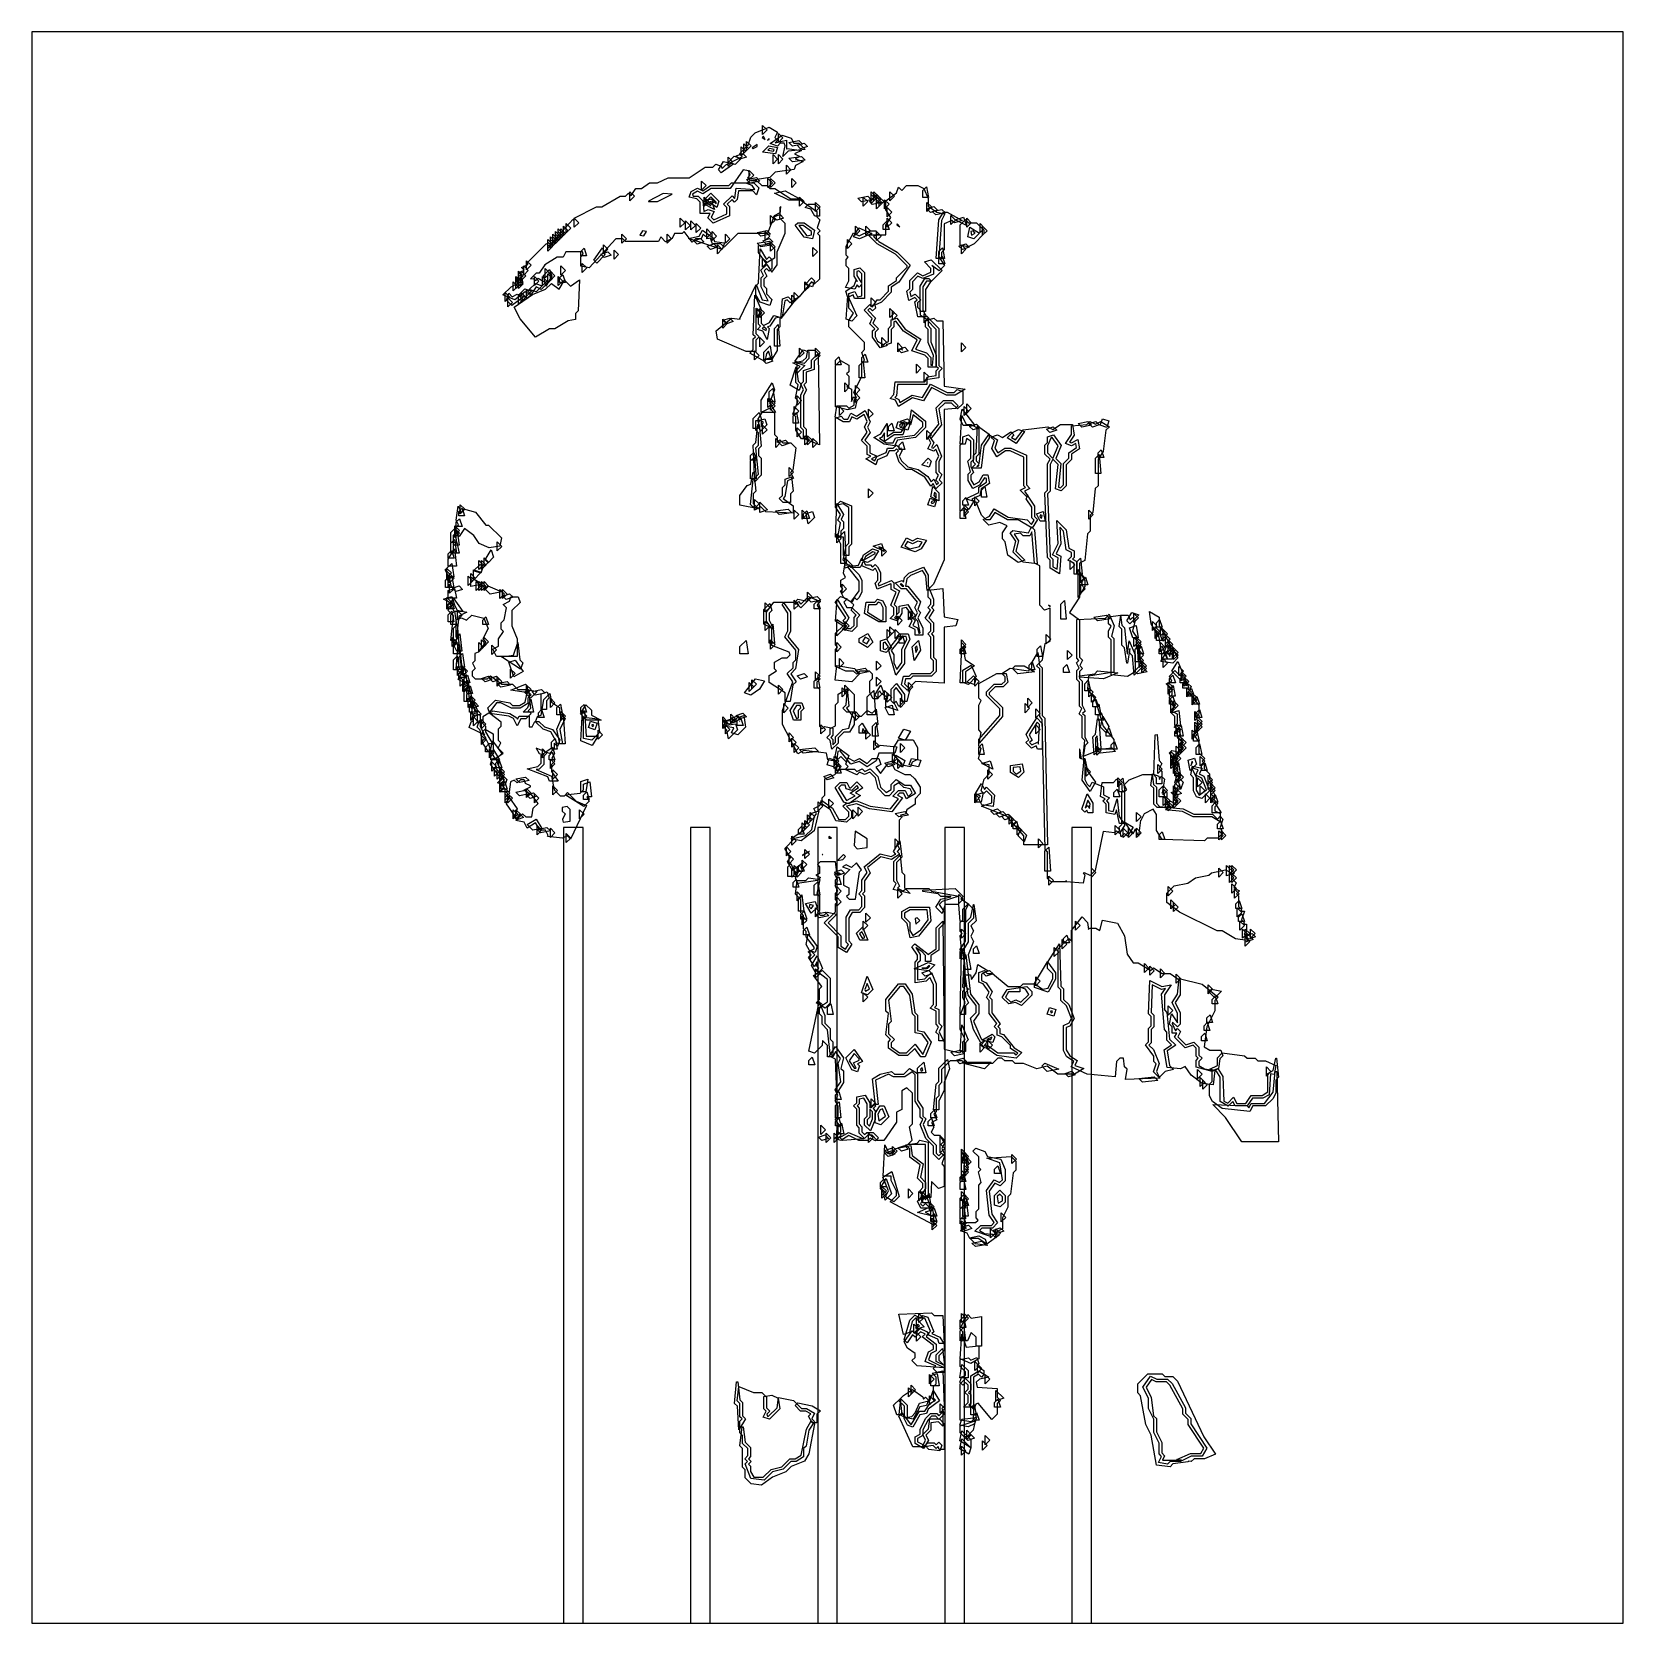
# Model space of a CAD drawing. Header units: millimetres. Extents: x 0 to 289, y 0 to 289.
import ezdxf

# ---------------------------------------------------------------- set-up
doc = ezdxf.new("R2010")
doc.units = ezdxf.units.MM
for name, color, linetype in [('CUT_OUTLINE', 5, 'Continuous'), ('CUT_SLOT', 1, 'Continuous'), ('ENG_D', 3, 'Continuous'), ('ENG_K', 2, 'Continuous'), ('ENG_L', 4, 'Continuous')]:
    doc.layers.add(name, color=color, linetype=linetype)

msp = doc.modelspace()

# ---------------------------------------------------------------- linework, layer by layer
at = {"layer": 'CUT_OUTLINE'}
msp.add_lwpolyline([(0, 0), (289.14, 0), (289.14, 289.14), (0, 289.14), (0, 0)], close=True, dxfattribs=at)
at = {"layer": 'CUT_SLOT'}
for points in [[(96.6, 0), (100.16, 0), (100.16, 144.57), (96.6, 144.57), (96.6, 0)], [(96.6, 0), (100.16, 0), (100.16, 144.57), (96.6, 144.57), (96.6, 0)], [(119.69, 0), (123.26, 0), (123.26, 144.57), (119.69, 144.57), (119.69, 0)], [(119.69, 0), (123.26, 0), (123.26, 144.57), (119.69, 144.57), (119.69, 0)], [(142.79, 0), (146.35, 0), (146.35, 144.57), (142.79, 144.57), (142.79, 0)], [(142.79, 0), (146.35, 0), (146.35, 144.57), (142.79, 144.57), (142.79, 0)], [(165.88, 0), (169.44, 0), (169.44, 144.57), (165.88, 144.57), (165.88, 0)], [(165.88, 0), (169.44, 0), (169.44, 144.57), (165.88, 144.57), (165.88, 0)], [(188.97, 0), (192.54, 0), (192.54, 144.57), (188.97, 144.57), (188.97, 0)], [(188.97, 0), (192.54, 0), (192.54, 144.57), (188.97, 144.57), (188.97, 0)]]:
    msp.add_lwpolyline(points, close=True, dxfattribs=at)
at = {"layer": 'ENG_D'}
for points in [[(132.76, 272.13), (133.58, 271.31), (132.76, 270.48), (132.76, 272.13)], [(130.69, 268.42), (129.87, 267.59), (129.87, 269.24), (130.69, 268.42)], [(135.48, 268.38), (134.16, 268.82), (136.34, 270.37), (137.99, 269.82), (138.45, 268.9), (139.37, 268.9), (140.52, 267.74), (137.45, 267.46), (136.47, 266.48), (136.85, 268.4), (136.68, 268.9), (135.99, 268.9), (135.48, 268.38)], [(127.64, 266.52), (128.87, 266.11), (127.77, 265.01), (126.53, 265.42), (127.64, 266.52)], [(129.21, 267), (129.83, 266.38), (128.6, 265.97), (127.98, 266.59), (129.21, 267)], [(129.73, 267.45), (128.91, 266.63), (128.91, 268.27), (129.73, 267.45)], [(129.39, 267.11), (129.39, 268.76), (130.21, 267.93), (129.39, 267.11)], [(132.73, 267.28), (133.89, 268.44), (135.49, 268.12), (135.1, 266.94), (132.73, 267.28)], [(134.69, 265.18), (134.69, 266.83), (135.51, 266.01), (134.69, 265.18)], [(136.48, 266.01), (135.65, 265.18), (135.65, 266.83), (136.48, 266.01)], [(140.5, 265.84), (138.22, 265.51), (137.55, 266.18), (139.83, 266.5), (140.5, 265.84)], [(127.57, 265.17), (125.27, 263.52), (124.75, 264.04), (125.66, 265.55), (127.57, 265.17)], [(131.18, 263.11), (130.35, 262.29), (130.35, 263.94), (131.18, 263.11)], [(137.92, 264.08), (137.1, 263.26), (137.1, 264.9), (137.92, 264.08)], [(121.9, 260.26), (123.29, 261.19), (126.64, 261.19), (127.12, 261.67), (131.18, 261.67), (132.07, 260.77), (131.66, 259.54), (130.98, 260.22), (128.39, 260.22), (128.17, 258.66), (127.7, 258.2), (127.22, 258.68), (126.36, 257.81), (126.74, 257.43), (126.74, 255.73), (123.79, 254.39), (122.83, 255.36), (123.22, 256.13), (121.44, 256.13), (121.44, 258.2), (120.84, 258.8), (119.44, 259.08), (119.79, 260.15), (120.96, 260.73), (121.9, 260.26)], [(122.5, 261.19), (121.68, 260.36), (121.68, 262.01), (122.5, 261.19)], [(130.51, 261.65), (129.86, 262.3), (131.64, 262.65), (132.29, 262), (130.51, 261.65)], [(133.73, 262.49), (134.55, 261.67), (133.73, 260.85), (133.73, 262.49)], [(139.96, 258.54), (137.52, 258.54), (134.92, 259.84), (136.9, 260.24), (139.96, 258.54)], [(162.55, 260.95), (162.93, 259.02), (161.92, 259.02), (161.92, 260.32), (162.55, 260.95)], [(108.67, 258.44), (108.67, 260.08), (109.49, 259.26), (108.67, 258.44)], [(124.05, 258.19), (122.82, 257.78), (122.2, 258.4), (123.43, 258.81), (124.05, 258.19)], [(124.33, 258.2), (123.36, 259.16), (122.5, 258.3), (123.3, 257.5), (123.78, 258.46), (124.33, 257.91), (124.33, 258.2)], [(139.51, 259.12), (140.33, 258.3), (139.51, 257.47), (139.51, 259.12)], [(141.52, 256.89), (140.51, 257.23), (141.1, 257.81), (142.26, 257.81), (143.12, 256.95), (143.12, 255.64), (142.26, 255.64), (141.52, 256.89)], [(152.53, 258.63), (150.75, 258.27), (150.1, 258.93), (151.88, 259.28), (152.53, 258.63)], [(152.18, 258.3), (153.24, 259.36), (154.45, 258.15), (152.68, 257.79), (152.18, 258.3)], [(153.34, 259.26), (152.52, 258.44), (152.52, 260.08), (153.34, 259.26)], [(154.93, 256.99), (154.93, 258.64), (155.75, 257.81), (154.93, 256.99)], [(155.89, 260.08), (156.72, 259.26), (155.89, 258.44), (155.89, 260.08)], [(162.64, 258.15), (163.46, 257.33), (162.64, 256.51), (162.64, 258.15)], [(164.53, 256.74), (163.3, 256.33), (162.68, 256.96), (163.91, 257.37), (164.53, 256.74)], [(98.55, 253.62), (98.55, 255.26), (99.37, 254.44), (98.55, 253.62)], [(118.65, 254.44), (117.82, 253.62), (117.82, 255.26), (118.65, 254.44)], [(119.61, 253.96), (118.79, 253.14), (118.79, 254.78), (119.61, 253.96)], [(119.75, 254.78), (120.57, 253.96), (119.75, 253.14), (119.75, 254.78)], [(135.03, 254.92), (134.21, 254.1), (134.21, 255.74), (135.03, 254.92)], [(136.58, 255.3), (135.35, 254.89), (134.73, 255.51), (135.96, 255.92), (136.58, 255.3)], [(138.71, 253.98), (139.17, 254.44), (140.31, 254.44), (142.18, 253.1), (141.87, 251.51), (140.33, 251.81), (138.71, 253.98)], [(155.28, 254.65), (155.75, 253.24), (154.69, 253.24), (154.69, 254.06), (155.28, 254.65)], [(156.23, 256.37), (155.41, 255.55), (155.41, 257.19), (156.23, 256.37)], [(155.41, 255.26), (156.23, 254.44), (155.41, 253.62), (155.41, 255.26)], [(164.25, 255.87), (163.6, 256.52), (165.37, 256.87), (166.02, 256.22), (164.25, 255.87)], [(164.81, 255), (165.64, 256.37), (166.32, 256.37), (169.02, 254.87), (167.63, 254.41), (167.16, 254.88), (165.77, 254.28), (165.77, 249.52), (165.29, 249.04), (165.29, 247.93), (164.31, 247.93), (164.81, 255)], [(170.21, 254.44), (171.65, 254.44), (173, 253.09), (173, 252.41), (171.22, 250.63), (170.14, 250.09), (168.66, 250.39), (168.66, 254.06), (169.63, 255.02), (170.21, 254.44)], [(94.69, 250.24), (94.69, 251.89), (95.51, 251.07), (94.69, 250.24)], [(96, 251.55), (95.17, 250.73), (95.17, 252.37), (96, 251.55)], [(95.66, 252.85), (96.48, 252.03), (95.66, 251.21), (95.66, 252.85)], [(96.96, 252.51), (96.14, 251.69), (96.14, 253.34), (96.96, 252.51)], [(97.44, 252.99), (96.62, 252.17), (96.62, 253.82), (97.44, 252.99)], [(97.92, 253.48), (97.1, 252.65), (97.1, 254.3), (97.92, 253.48)], [(107.22, 252.37), (108.04, 251.55), (107.22, 250.73), (107.22, 252.37)], [(115.41, 250.73), (115.41, 252.37), (116.24, 251.55), (115.41, 250.73)], [(125.85, 250.78), (125.44, 249.56), (119.3, 251.61), (121.27, 252), (121.83, 253.11), (123.81, 251.7), (124.03, 251.04), (125.85, 250.78)], [(120.71, 254.3), (121.54, 253.48), (120.71, 252.65), (120.71, 254.3)], [(122.64, 253.34), (123.46, 252.51), (122.64, 251.69), (122.64, 253.34)], [(123.61, 251.21), (123.61, 252.85), (124.43, 252.03), (123.61, 251.21)], [(126.84, 251.55), (126.02, 250.73), (126.02, 252.37), (126.84, 251.55)], [(131.79, 252.66), (133.56, 253.02), (134.21, 252.36), (132.44, 252.01), (131.79, 252.66)], [(150.83, 243.26), (150.35, 242.77), (149.94, 243.19), (149.52, 242.36), (147.83, 242.7), (148.42, 243.9), (148.42, 246.15), (147.94, 246.63), (147.94, 247.79), (148.32, 248.18), (147.94, 248.56), (147.94, 250.17), (149.29, 252.59), (150.35, 252.06), (152.22, 252.99), (153.34, 252.99), (153.89, 252.45), (152.93, 251.96), (153.87, 251.02), (157.25, 249.09), (159.58, 246.76), (157.51, 243.66), (156.13, 242.75), (156.13, 241.81), (154.35, 240.03), (153.19, 239.45), (153.15, 239.49), (153.26, 238.94), (152.76, 238.44), (152.28, 238.92), (151.9, 238.54), (153.29, 237.14), (152.81, 236.18), (153.82, 235.16), (153.24, 234.58), (153.24, 233.78), (153.67, 232.93), (154.69, 232.31), (155.65, 232.89), (155.65, 235.26), (156.13, 235.75), (156.13, 236.78), (157.19, 237.13), (158.71, 235.1), (161.51, 233.32), (160.57, 231.45), (162.53, 230.8), (163.36, 229.96), (163.36, 228.59), (163.64, 228.5), (163.84, 230.31), (162.88, 232.71), (162.88, 235.06), (162.4, 235.55), (162.4, 236.71), (162.88, 237.19), (164.81, 235.26), (164.81, 228.52), (165.39, 227.94), (164.81, 227.35), (164.81, 226.28), (162.8, 225.99), (162.64, 226.15), (162.64, 225.04), (157.31, 225.04), (157.09, 223.01), (156.78, 222.7), (157.54, 222.32), (157.71, 221.79), (159.95, 223.13), (161.8, 222.67), (163.27, 225.12), (166.31, 223.6), (167.6, 223.6), (168.12, 224.12), (169.14, 223.77), (169.14, 221.57), (168.18, 220.61), (167.12, 221.67), (165.87, 221.67), (164.82, 220.62), (165.3, 217.75), (163.38, 215.28), (163.23, 215.44), (163.88, 214.46), (163.46, 213.62), (163.78, 213.51), (164.41, 214.14), (165.31, 212.03), (164.81, 211.01), (164.81, 209.24), (165.34, 208.71), (164.86, 207.74), (165.39, 207.21), (164.26, 206.08), (163.78, 207.05), (163.32, 206.6), (162.23, 208.24), (159.92, 209.62), (158.93, 209.62), (157.61, 210.94), (157.06, 212.58), (157.48, 213), (157.1, 213.38), (156.72, 213), (155.8, 213), (155.35, 212.09), (153.68, 211.37), (153.38, 210.47), (151.54, 211.57), (152.46, 212.03), (151.8, 212.37), (151.8, 213.86), (150.76, 214.89), (151.76, 216.39), (151.29, 217.33), (151.77, 218.31), (151.21, 219.62), (149.89, 218.74), (149.01, 219.18), (148.57, 218.3), (147.39, 218.3), (145.99, 219.14), (146.29, 221.19), (148.04, 221.19), (148.46, 220.77), (149.39, 221.33), (149.39, 222.25), (149.82, 222.68), (149.36, 223.6), (150.83, 226.55), (150.83, 229), (151.28, 229.45), (150.8, 230.89), (151.31, 231.41), (151.31, 232.66), (148.42, 235.55), (148.42, 236.68), (149.32, 238.03), (148.42, 238.92), (148.42, 241.6), (149.51, 241.96), (150, 240.98), (150.83, 241.14), (150.83, 243.26)], [(149.63, 253.82), (150.45, 252.99), (149.63, 252.17), (149.63, 253.82)], [(151.56, 252.17), (151.56, 253.82), (152.38, 252.99), (151.56, 252.17)], [(153.48, 252.85), (154.31, 252.03), (153.48, 251.21), (153.48, 252.85)], [(170.63, 252.83), (170.76, 252.17), (171.41, 252.56), (171.01, 252.96), (170.63, 252.83)], [(93.73, 249.28), (93.73, 250.93), (94.55, 250.1), (93.73, 249.28)], [(94.21, 249.76), (94.21, 251.41), (95.03, 250.59), (94.21, 249.76)], [(100.34, 249.83), (100.81, 248.42), (99.75, 248.42), (99.75, 249.24), (100.34, 249.83)], [(102.09, 247.67), (103.69, 249.91), (104.12, 248.59), (102.64, 247.11), (102.09, 247.67)], [(104.67, 249.62), (103.85, 248.8), (103.85, 250.44), (104.67, 249.62)], [(133.47, 247.78), (133.97, 248.28), (134.45, 247.79), (134.45, 246.15), (133.97, 245.67), (133.48, 246.15), (133.06, 245.72), (133.54, 244.75), (133, 244.22), (133, 242.97), (133.48, 242.49), (133.48, 241.53), (134.48, 240.53), (134.12, 239.44), (132.36, 240.02), (131.56, 241.36), (131.56, 242.97), (132.04, 243.46), (132.32, 249.71), (133.47, 247.78)], [(134.72, 250.41), (132.44, 250.09), (131.77, 250.76), (134.05, 251.08), (134.72, 250.41)], [(134.21, 250.93), (135.03, 250.1), (134.21, 249.28), (134.21, 250.93)], [(141.92, 248.32), (141.92, 249.96), (142.74, 249.14), (141.92, 248.32)], [(168.9, 250.44), (169.73, 249.62), (168.9, 248.8), (168.9, 250.44)], [(89.39, 246.59), (90.21, 245.77), (89.39, 244.94), (89.39, 246.59)], [(90.7, 246.73), (89.87, 245.91), (89.87, 247.55), (90.7, 246.73)], [(94.07, 245.28), (93.25, 244.46), (93.25, 246.11), (94.07, 245.28)], [(99.99, 245.43), (99.99, 247.07), (100.82, 246.25), (99.99, 245.43)], [(165.39, 245.77), (163.46, 243.84), (162.53, 243.84), (161.92, 242.81), (161.92, 238.59), (162.55, 237.33), (161, 237.33), (160.45, 240.06), (160.85, 240.47), (160.42, 240.89), (159.33, 240.35), (159, 241.99), (159.51, 242.49), (159.51, 243.94), (160.91, 245.34), (161.92, 244.83), (163.36, 245.44), (163.36, 246.15), (162.19, 247.32), (163.43, 247.73), (165.39, 245.77)], [(164.81, 247.79), (165.4, 248.38), (165.87, 246.97), (164.81, 246.97), (164.81, 247.79)], [(87.46, 243.7), (88.29, 242.87), (87.46, 242.05), (87.46, 243.7)], [(88.77, 243.36), (87.95, 242.53), (87.95, 244.18), (88.77, 243.36)], [(88.19, 243.6), (88.19, 244.42), (88.77, 245.01), (89.24, 243.6), (88.19, 243.6)], [(88.91, 245.63), (89.73, 244.8), (88.91, 243.98), (88.91, 245.63)], [(91.49, 243.39), (92.73, 242.98), (91.63, 241.88), (90.39, 242.29), (91.49, 243.39)], [(92.14, 243.84), (91.32, 243.02), (91.32, 244.66), (92.14, 243.84)], [(92.76, 244.66), (93.59, 243.84), (92.76, 243.02), (92.76, 244.66)], [(94.55, 244.32), (93.73, 243.5), (93.73, 245.14), (94.55, 244.32)], [(94.21, 243.98), (94.21, 245.63), (95.03, 244.8), (94.21, 243.98)], [(95.66, 243.02), (95.66, 244.66), (96.48, 243.84), (95.66, 243.02)], [(140.47, 242.05), (140.47, 243.7), (141.29, 242.87), (140.47, 242.05)], [(141.68, 244.42), (142.19, 243.9), (141.83, 242.81), (140.51, 243.25), (141.68, 244.42)], [(150.83, 243.43), (150.83, 245.18), (150.29, 245.73), (149.87, 245.59), (149.87, 244.88), (150.83, 243.43)], [(86.22, 240.4), (86.64, 241.63), (87.27, 241), (88.17, 241.45), (89.43, 241.03), (87.2, 239.43), (86.22, 240.4)], [(90.8, 242.02), (89.7, 240.91), (88.46, 241.32), (89.57, 242.43), (90.8, 242.02)], [(132.97, 235.78), (134.04, 236.31), (134.82, 237.62), (135.89, 237.27), (135.89, 235.55), (135.41, 235.06), (135.41, 231.24), (134.39, 229.53), (133.86, 231.1), (133.47, 230.71), (133.17, 229.25), (130.44, 230.77), (131.08, 231.41), (131.08, 233.34), (131.46, 233.72), (131.07, 234.1), (131.36, 241.3), (132.57, 238.48), (132.14, 238.06), (132.52, 237.67), (132.52, 236.23), (132.97, 235.78)], [(136.39, 240.64), (137.4, 240.98), (138.38, 240), (136.06, 237.02), (136.39, 240.64)], [(138.89, 240.47), (138.06, 239.64), (138.06, 241.29), (138.89, 240.47)], [(138.54, 241.77), (139.37, 240.95), (138.54, 240.12), (138.54, 241.77)], [(126.8, 237.13), (127.43, 236.5), (126.19, 236.09), (125.57, 236.72), (126.8, 237.13)], [(132.28, 238.88), (133.1, 238.06), (132.28, 237.23), (132.28, 238.88)], [(156.72, 238.06), (155.89, 237.23), (155.89, 238.88), (156.72, 238.06)], [(156.37, 236.75), (156.37, 238.4), (157.2, 237.57), (156.37, 236.75)], [(162.16, 237.91), (162.98, 237.09), (162.16, 236.27), (162.16, 237.91)], [(125.53, 235.31), (125.53, 236.95), (126.36, 236.13), (125.53, 235.31)], [(133, 235.55), (132.69, 235.23), (133.42, 234.86), (133.46, 235.09), (133, 235.55)], [(140.73, 229.98), (141, 231.31), (142.26, 231.31), (143.22, 230.35), (142.16, 229.28), (142.16, 227.76), (140.71, 227.28), (140.71, 225.43), (140.28, 225), (140.74, 224.08), (140.23, 223.06), (140.23, 217.43), (140.71, 216.95), (140.71, 215.17), (139.86, 215.17), (138.79, 216.78), (138.79, 219.16), (138.26, 219.69), (139.23, 222.1), (138.76, 222.56), (139.25, 224.97), (138.79, 225.43), (138.79, 227.55), (139.58, 228.35), (138.29, 229), (140.11, 229.36), (140.73, 229.98)], [(139.51, 231.65), (140.33, 230.83), (139.51, 230), (139.51, 231.65)], [(154.45, 233.58), (155.27, 232.75), (154.45, 231.93), (154.45, 233.58)], [(157.93, 231.54), (158.13, 231.34), (158.21, 231.37), (157.93, 231.54)], [(132.8, 229.49), (134.03, 229.9), (134.65, 229.28), (133.42, 228.87), (132.8, 229.49)], [(146.01, 229.48), (146.6, 230.07), (147.07, 228.66), (146.01, 228.66), (146.01, 229.48)], [(133.97, 221.91), (133.97, 223.7), (134.62, 224.35), (134.97, 221.91), (133.97, 221.91)], [(147.7, 223.74), (147.7, 225.39), (148.52, 224.56), (147.7, 223.74)], [(132.22, 218.54), (131.94, 218.68), (132.83, 220.17), (134.01, 220.76), (134.93, 219.84), (134.93, 215.99), (135.41, 215.51), (135.41, 214.54), (135.89, 215.02), (136.48, 214.44), (137.92, 214.44), (138.8, 213.57), (138.29, 209.51), (137.87, 209.09), (138.39, 208.07), (137.32, 207.54), (136.84, 204.69), (136.5, 204.35), (138.3, 203), (138.3, 201.66), (133.38, 201.92), (132.47, 202.83), (131.32, 202.25), (131.32, 203.02), (131.08, 202.78), (130.58, 203.27), (131.09, 207.81), (132.03, 208.75), (131.55, 213.57), (132.04, 214.06), (132.04, 216.27), (131.56, 216.75), (131.56, 218.54), (132.22, 218.54)], [(134.55, 221.67), (133.73, 220.85), (133.73, 222.49), (134.55, 221.67)], [(134.21, 220.37), (134.21, 222.01), (135.03, 221.19), (134.21, 220.37)], [(132.52, 218.39), (132.52, 217.43), (132.54, 217.42), (132.92, 218.19), (132.52, 218.39)], [(158.61, 217), (158.24, 215.89), (156.69, 215.89), (154.93, 214.72), (154.93, 216.3), (154.36, 215.45), (154.01, 215.33), (155.25, 214.44), (156.47, 214.44), (156.94, 215.39), (160.36, 215.87), (161.92, 217.43), (161.92, 218.18), (160.13, 219.57), (159.67, 217.71), (158.55, 218.26), (157.63, 217.71), (157.77, 217.28), (158.61, 217)], [(158.39, 218.36), (159.57, 217.97), (159.18, 216.79), (158, 217.18), (158.39, 218.36)], [(172.1, 210.62), (172.53, 214.05), (173.9, 215.97), (175.46, 215.03), (174.95, 213.51), (175.49, 212.62), (176.78, 213.48), (177.87, 213.48), (180.71, 212.19), (180.71, 206.83), (181.36, 206.18), (180.34, 205.68), (182.16, 202.95), (182.16, 201.05), (182.7, 200.51), (181.76, 198.93), (179.2, 200.47), (177.27, 200.47), (175, 201.83), (174.09, 200.47), (173.38, 200.47), (172.55, 201.3), (171.61, 203.65), (169.72, 204.28), (172.04, 205.44), (172.04, 206.38), (173.48, 207.34), (173.48, 208), (173.1, 208.13), (172.2, 206.79), (170.98, 206.18), (170.11, 207.63), (170.11, 208.76), (170.56, 209.22), (170.08, 211.14), (170.59, 211.65), (170.59, 214.79), (169.8, 215.27), (169.58, 214.2), (168.65, 214.2), (168.96, 219.45), (169.78, 217.82), (170.66, 217.82), (172.04, 216.99), (172.04, 212.42), (171.55, 211.93), (171.55, 211.17), (172.1, 210.62)], [(179.25, 216.87), (180.37, 216.5), (178.85, 214.36), (177.19, 215.36), (178.16, 216.33), (179.25, 216.87)], [(193.24, 217.84), (194.21, 218.33), (195.8, 217.38), (195.16, 216.74), (194.68, 212.91), (193.72, 211.48), (193.72, 206.63), (193.23, 206.14), (192.75, 201.8), (192.28, 201.33), (192.28, 198.44), (191.78, 197.95), (191.3, 193.08), (190.35, 192.61), (190.35, 190.59), (189.38, 190.59), (189.38, 192.61), (188.25, 193.17), (188.9, 193.82), (188.9, 194.54), (187.96, 195.01), (187.47, 198.43), (186.78, 199.12), (186.98, 196.08), (186.09, 194.31), (186.99, 193.86), (186.7, 190.67), (185.05, 191.66), (185.05, 193.14), (184.57, 193.62), (184.08, 205.38), (184.57, 205.87), (184.57, 210.64), (185, 211.5), (184.08, 212.42), (184.08, 214.06), (184.57, 214.54), (184.57, 215.58), (185.62, 215.93), (187.01, 213.99), (186.05, 211.61), (186.99, 210.68), (186.51, 206.42), (186.91, 206.29), (187.46, 206.83), (187.46, 210.69), (188.42, 211.65), (188.42, 212.64), (189.84, 213.59), (189.69, 214.33), (188.92, 213.94), (187.8, 214.31), (188.9, 215.96), (188.9, 217.55), (191.69, 217.81), (192.23, 218.35), (193.24, 217.84)], [(186.22, 216.75), (184.98, 216.34), (184.36, 216.96), (185.59, 217.37), (186.22, 216.75)], [(141.78, 214.92), (140.95, 214.1), (140.95, 215.75), (141.78, 214.92)], [(141.92, 215.27), (142.74, 214.44), (141.92, 213.62), (141.92, 215.27)], [(131.28, 211.85), (131.58, 207.94), (130.59, 207.94), (130.59, 211.17), (131.28, 211.85)], [(157.98, 213.49), (158.03, 213.54), (158.02, 213.57), (157.98, 213.49)], [(162.78, 210.86), (162.74, 210.83), (162.79, 210.83), (162.78, 210.86)], [(171.72, 210.18), (172.06, 210.29), (172.09, 210.54), (171.72, 210.18)], [(152.86, 205.29), (152.04, 204.46), (152.04, 206.11), (152.86, 205.29)], [(164.81, 205.39), (164.81, 203.93), (163.33, 204.67), (163.7, 206.5), (164.81, 205.39)], [(78.64, 201.19), (77.58, 201.19), (77.58, 202.01), (78.17, 202.6), (78.64, 201.19)], [(147.46, 193.96), (147.46, 197.34), (146.44, 197.34), (146.96, 199.91), (146.44, 200.42), (146.94, 201.41), (145.94, 202.91), (146.92, 203.89), (148.91, 203.04), (148.91, 196.03), (148.42, 195.55), (148.42, 193.96), (147.46, 193.96)], [(162.82, 203.21), (163.21, 204.39), (164.39, 203.99), (164, 202.81), (162.82, 203.21)], [(168.66, 200.71), (168.66, 202.01), (169.29, 202.64), (169.68, 200.71), (168.66, 200.71)], [(170.2, 203.12), (169.14, 203.12), (169.14, 203.94), (169.73, 204.53), (170.2, 203.12)], [(169.39, 203.22), (170.21, 202.4), (169.39, 201.57), (169.39, 203.22)], [(77.1, 199.26), (77.1, 200.09), (77.69, 200.67), (78.16, 199.26), (77.1, 199.26)], [(140.23, 201.53), (140.82, 202.12), (141.29, 200.71), (140.23, 200.71), (140.23, 201.53)], [(183.78, 201.99), (184.14, 200.23), (183.21, 200.23), (182.54, 201.57), (183.78, 201.99)], [(77.62, 195.89), (76.62, 195.89), (76.62, 197.68), (77.27, 198.33), (77.62, 195.89)], [(76.86, 197.72), (76.86, 199.36), (77.68, 198.54), (76.86, 197.72)], [(146.25, 197.92), (147.08, 197.09), (146.25, 196.27), (146.25, 197.92)], [(158.93, 197.17), (159.99, 196.64), (160.92, 197.11), (162.54, 196.78), (161.61, 195.22), (160.49, 194.67), (157.94, 195.52), (158.93, 197.17)], [(177.75, 198.09), (178.22, 198.56), (181.06, 198.08), (181.61, 199.19), (182.15, 198.65), (182.66, 192.49), (180.12, 192.77), (178.28, 194.61), (178.76, 196.57), (177.75, 198.09)], [(75.66, 192.03), (75.66, 193.31), (76.78, 195.18), (77.13, 192.03), (75.66, 192.03)], [(83.88, 193.66), (82.89, 192.66), (82.34, 193.2), (83.43, 195.02), (83.88, 193.66)], [(84.57, 194.83), (84.57, 196.47), (85.4, 195.65), (84.57, 194.83)], [(151.11, 194.12), (152.72, 195.19), (153.84, 194.82), (152.93, 193.3), (151.82, 192.74), (150.77, 193.09), (151.11, 194.12)], [(154.36, 196.19), (154.86, 194.69), (152.86, 195.69), (154.36, 196.19)], [(154.45, 193.86), (154.45, 195.51), (155.27, 194.69), (154.45, 193.86)], [(76.24, 190.83), (75.42, 190.01), (75.42, 191.65), (76.24, 190.83)], [(80.24, 189.53), (80.24, 191.41), (81.65, 190.94), (80.24, 189.53)], [(82.02, 192.28), (81.2, 191.45), (81.2, 193.1), (82.02, 192.28)], [(82.99, 192.76), (82.16, 191.94), (82.16, 193.58), (82.99, 192.76)], [(148.85, 184.04), (149.34, 185), (148.83, 185.51), (150.35, 187.54), (150.35, 189.3), (148.21, 191.97), (150.19, 192.26), (150.83, 193.54), (151.46, 192.28), (152.38, 192.28), (152.76, 191.89), (153.24, 192.38), (153.68, 191.94), (154.21, 190.89), (154.21, 189.28), (153.76, 188.84), (153.87, 188.5), (156.19, 189.43), (156.62, 189), (156.62, 188.09), (157.64, 187.57), (156.66, 185.11), (157.1, 184.67), (157.1, 183.22), (157.58, 183.7), (157.58, 184.76), (159.14, 185.08), (160.05, 183.56), (159.61, 183.12), (160.52, 182.2), (160.07, 181.3), (160.92, 180.87), (161.14, 179.82), (161.4, 179.91), (160.97, 182.04), (160.42, 182.59), (160.92, 183.6), (160.44, 184.57), (160.91, 185.5), (158.91, 187.94), (157.96, 187.94), (156.89, 189.01), (158.13, 189.42), (158.4, 189.15), (158.56, 189.99), (159.37, 190.79), (162.02, 191.85), (162.88, 190.42), (162.88, 188.47), (163.84, 186.06), (163.84, 184.95), (163.46, 184.57), (163.91, 184.11), (162.95, 182.67), (163.84, 181.77), (163.84, 180.13), (163.46, 179.75), (163.84, 179.36), (163.84, 175.51), (164.33, 175.03), (164.33, 172.9), (163.46, 172.04), (160.09, 172.04), (159.61, 171.55), (158.74, 171.55), (158.56, 170.67), (159.53, 169.7), (158.97, 167.46), (158.06, 167.46), (158.06, 168.59), (157.07, 169.98), (156.62, 169.53), (156.62, 167.27), (157.33, 165.84), (155.17, 166.56), (155.17, 167.8), (155.51, 168.14), (154.24, 168.99), (154.1, 169.42), (153.72, 169.05), (153.72, 167.94), (152.85, 167.94), (152.28, 169.09), (152.28, 171.17), (152.76, 171.65), (152.76, 172.42), (152.18, 173), (150.45, 173), (149.87, 172.42), (149.29, 173), (147.89, 173), (146.01, 173.81), (146.01, 176.96), (146.4, 177.34), (146.01, 177.72), (146.01, 179.85), (147.46, 181.29), (148.04, 180.71), (148.81, 180.71), (149.39, 181.29), (149.39, 182.74), (149.77, 183.12), (148.85, 184.04)], [(147.7, 193.58), (149.11, 192.17), (147.7, 191.7), (147.7, 193.58)], [(188.66, 191.45), (188.66, 193.1), (189.48, 192.28), (188.66, 191.45)], [(190.11, 191.46), (191.31, 189.45), (191.31, 188.35), (190.11, 186.35), (190.11, 191.46)], [(76.72, 189.87), (75.9, 189.04), (75.9, 190.69), (76.72, 189.87)], [(76.72, 187.94), (75.9, 187.12), (75.9, 188.76), (76.72, 187.94)], [(78.27, 187.83), (77.04, 187.42), (76.42, 188.04), (77.65, 188.46), (78.27, 187.83)], [(79.27, 188.56), (79.27, 190.21), (80.09, 189.38), (79.27, 188.56)], [(79.75, 190.69), (80.58, 189.87), (79.75, 189.04), (79.75, 190.69)], [(81.54, 188.42), (80.72, 187.6), (80.72, 189.24), (81.54, 188.42)], [(81.68, 189.24), (82.5, 188.42), (81.68, 187.6), (81.68, 189.24)], [(82.83, 188.47), (85.38, 187.37), (83.29, 186.95), (82.3, 187.94), (82.83, 188.47)], [(147.22, 187.12), (147.22, 188.76), (148.04, 187.94), (147.22, 187.12)], [(74.79, 186.06), (76.29, 186.56), (76.79, 185.05), (74.79, 186.06)], [(76.24, 185.05), (75.42, 184.22), (75.42, 185.87), (76.24, 185.05)], [(77.57, 182.96), (77.08, 178.54), (76.11, 178.54), (76.61, 183.03), (75.56, 184.08), (76.69, 185.21), (77.27, 184.06), (79.04, 183.7), (77.57, 182.96)], [(86.36, 186.98), (85.54, 186.15), (85.54, 187.8), (86.36, 186.98)], [(86.19, 185.98), (85.57, 186.6), (86.81, 187.01), (87.43, 186.39), (86.19, 185.98)], [(133, 184.18), (134.07, 185.25), (134.48, 184.02), (133.97, 183.5), (133.97, 182.21), (134.75, 180.65), (133, 181.53), (133, 184.18)], [(138.28, 171.04), (137.27, 172.55), (138.3, 173.58), (138.3, 174.55), (138.79, 175.03), (138.79, 176.77), (136.81, 179.23), (137.34, 180.29), (137.34, 183.53), (136.31, 185.08), (136.76, 185.53), (138.4, 185.53), (138.79, 185.15), (139.27, 185.63), (139.75, 185.15), (141.14, 186.54), (143.3, 185.61), (142.69, 185), (143.12, 184.14), (143.12, 172.42), (142.74, 172.04), (143.22, 171.55), (142.64, 170.97), (142.64, 170.21), (143.12, 169.73), (143.12, 162.98), (143.6, 162.5), (144.01, 162.9), (145.53, 162.6), (145.53, 161.33), (145.15, 160.95), (145.53, 160.57), (145.53, 159.61), (146.01, 160.09), (146.01, 161.05), (147.34, 162.38), (148.47, 162.61), (149.26, 165.51), (149.97, 164.81), (150.73, 164.81), (151.75, 165.82), (152.71, 165.34), (153.43, 166.06), (153.74, 163.27), (153.24, 162.78), (153.24, 159.61), (153.72, 159.12), (154.12, 159.52), (157.18, 159.24), (156.79, 158.06), (153.9, 158.06), (153.44, 156.7), (151.8, 155.6), (150.32, 156.59), (148.82, 156.09), (146.89, 158.5), (146.47, 158.36), (146.22, 156.57), (144.6, 156.89), (144.37, 158.08), (140.28, 158.54), (139.16, 157.98), (136.38, 163.3), (136.38, 165.81), (138.28, 171.04)], [(146.31, 186.03), (148.47, 182.64), (147.54, 181.1), (146, 182.03), (146.31, 186.03)], [(153.79, 185.49), (153.34, 185.05), (152.01, 185.05), (151.82, 183.72), (154.24, 182.18), (154.69, 182.33), (154.69, 184.51), (154.28, 185.33), (153.79, 185.49)], [(187.96, 182.4), (186.98, 182.4), (186.98, 185.15), (187.65, 185.82), (187.96, 182.4)], [(82.51, 182.84), (82.98, 181.43), (81.92, 181.43), (81.92, 182.26), (82.51, 182.84)], [(157.1, 183.1), (157.1, 183.02), (156.76, 182.69), (157.24, 182.4), (157.1, 183.1)], [(159.75, 182.3), (159.75, 183.94), (160.57, 183.12), (159.75, 182.3)], [(189.87, 171.45), (189.87, 173.1), (190.3, 173.53), (189.81, 174.49), (190.25, 174.93), (189.87, 175.31), (189.87, 182.39), (195.06, 182.63), (195.73, 183.3), (196.63, 181.21), (196.16, 179.34), (196.61, 178.88), (196.61, 172.79), (192.02, 172.07), (191.8, 169.7), (193.22, 167.81), (194.66, 162.99), (196.61, 160.56), (196.61, 158.78), (193.74, 158.78), (193.59, 161.21), (193.24, 160.85), (193.24, 158.38), (191.04, 157.44), (191.3, 160.38), (190.83, 160.85), (190.83, 164.71), (190.3, 165.24), (190.78, 166.21), (190.35, 166.64), (190.35, 170.97), (189.87, 171.45)], [(197.85, 183.12), (199.17, 183.12), (199.57, 182.32), (199.99, 182.74), (200.49, 182.23), (200, 180.27), (201.02, 178.75), (200.57, 178.3), (201.53, 177.34), (200.95, 176.76), (200.95, 175.03), (202.01, 173.96), (200.27, 172.22), (199.99, 175.78), (199.5, 176.27), (199.5, 177.1), (199.47, 177.1), (199.09, 174.45), (198.95, 174.45), (198.55, 177.22), (198.06, 177.72), (198.06, 180.61), (197.56, 181.11), (197.85, 183.12)], [(77.75, 179.76), (78.1, 176.61), (77.2, 176.61), (76.59, 177.83), (77.75, 179.76)], [(133.97, 180.81), (134.64, 181.49), (134.95, 178.06), (133.97, 178.06), (133.97, 180.81)], [(148.52, 181.19), (147.7, 180.37), (147.7, 182.01), (148.52, 181.19)], [(156.15, 176.73), (156.62, 175.96), (156.62, 174.5), (157.15, 173.25), (158.06, 174.52), (158.06, 176.91), (159.01, 178.8), (158.85, 179.26), (158.18, 179.26), (156.15, 176.73)], [(157.58, 178.06), (157.58, 178.88), (158.17, 179.47), (158.64, 178.06), (157.58, 178.06)], [(204.08, 181.05), (204.9, 180.23), (204.08, 179.41), (204.08, 181.05)], [(204.32, 179.36), (204.91, 179.95), (205.38, 178.54), (204.32, 178.54), (204.32, 179.36)], [(205.53, 180.09), (206.35, 179.26), (205.53, 178.44), (205.53, 180.09)], [(81.2, 178.16), (82.02, 177.34), (81.2, 176.51), (81.2, 178.16)], [(81.68, 178.64), (82.5, 177.82), (81.68, 177), (81.68, 178.64)], [(82.16, 179.12), (82.99, 178.3), (82.16, 177.48), (82.16, 179.12)], [(84.43, 176.86), (83.61, 176.03), (83.61, 177.68), (84.43, 176.86)], [(85.34, 175.56), (87.52, 175.87), (88.31, 178.21), (88.66, 175.04), (89.19, 174.51), (88.8, 173.35), (85.34, 175.56)], [(151.71, 177.91), (152.19, 178.7), (151.4, 179.18), (150.92, 178.38), (151.71, 177.91)], [(155.63, 177.42), (155.07, 178.26), (154.69, 178.13), (154.69, 177.03), (155.1, 176.89), (155.63, 177.42)], [(160.49, 177.25), (160.61, 176.36), (160.94, 176.9), (160.8, 177.57), (160.49, 177.25)], [(169.72, 176.13), (168.66, 176.13), (168.66, 176.96), (169.25, 177.54), (169.72, 176.13)], [(169.73, 177.82), (168.9, 177), (168.9, 178.64), (169.73, 177.82)], [(188.18, 176.71), (189, 175.89), (188.18, 175.07), (188.18, 176.71)], [(201.19, 175.07), (201.19, 176.71), (202.01, 175.89), (201.19, 175.07)], [(205.05, 176.51), (205.05, 178.16), (205.87, 177.34), (205.05, 176.51)], [(205.29, 175.99), (205.87, 176.58), (206.34, 175.17), (205.29, 175.17), (205.29, 175.99)], [(206.34, 175.17), (205.75, 176.35), (206.15, 177.54), (207.21, 176.47), (207.21, 175.17), (206.34, 175.17)], [(206.01, 179.12), (206.83, 178.3), (206.01, 177.48), (206.01, 179.12)], [(207.31, 177.34), (206.49, 176.51), (206.49, 178.16), (207.31, 177.34)], [(208.28, 175.89), (207.46, 175.07), (207.46, 176.71), (208.28, 175.89)], [(77.58, 173.72), (77.58, 175.51), (78.24, 176.16), (78.59, 173.72), (77.58, 173.72)], [(78.31, 173.82), (79.13, 173), (78.31, 172.18), (78.31, 173.82)], [(170.7, 174.07), (171.6, 171.98), (170.17, 170.56), (169.14, 170.9), (169.14, 173.14), (170.7, 174.07)], [(183.11, 174.08), (183.6, 173.58), (183.6, 164.91), (184.08, 164.43), (184.57, 141.44), (180.23, 141.44), (180.23, 143.03), (177.19, 146.54), (172.55, 148.45), (174.45, 149.08), (174.45, 150.25), (173.48, 151.22), (173, 150.73), (172.49, 151.24), (173.02, 153.37), (173.96, 154.31), (173.96, 155.94), (172.88, 156.15), (172.01, 157.02), (172.49, 158.95), (172.04, 159.41), (172.04, 160.56), (175.89, 164.9), (175.89, 166.15), (173.48, 168.56), (173.48, 169.24), (174.83, 170.59), (176.27, 170.59), (176.86, 171.17), (176.86, 171.94), (176.23, 172.57), (177.77, 173.49), (181.11, 173.01), (181.67, 173.58), (181.67, 174.51), (182.78, 176.36), (183.11, 174.08)], [(187.46, 172.76), (187.46, 173.58), (188.04, 174.17), (188.51, 172.76), (187.46, 172.76)], [(202.5, 173.48), (201.67, 172.66), (201.67, 174.3), (202.5, 173.48)], [(208.42, 172.18), (208.42, 173.82), (209.24, 173), (208.42, 172.18)], [(78.31, 171.41), (79.13, 170.59), (78.31, 169.77), (78.31, 171.41)], [(78.55, 170.83), (78.55, 171.65), (79.14, 172.24), (79.61, 170.83), (78.55, 170.83)], [(82.34, 171.04), (81.72, 171.66), (82.95, 172.07), (83.57, 171.45), (82.34, 171.04)], [(85.02, 171.45), (83.78, 171.04), (83.16, 171.66), (84.4, 172.07), (85.02, 171.45)], [(84.57, 171.9), (85.4, 171.07), (84.57, 170.25), (84.57, 171.9)], [(86.99, 170.44), (85.22, 170.09), (84.57, 170.74), (86.34, 171.09), (86.99, 170.44)], [(87.8, 172.52), (86.98, 171.7), (86.98, 173.34), (87.8, 172.52)], [(87.06, 169.51), (89.69, 170.64), (90.15, 170.17), (89.8, 169.12), (87.06, 169.51)], [(130.35, 169.29), (130.35, 170.93), (131.18, 170.11), (130.35, 169.29)], [(130.83, 169.77), (130.83, 171.41), (131.66, 170.59), (130.83, 169.77)], [(160.09, 170.11), (159.27, 169.29), (159.27, 170.93), (160.09, 170.11)], [(211.14, 161.4), (212.03, 160.06), (212.03, 158.16), (213.1, 157.1), (212.62, 156.62), (213, 156.23), (213, 155.27), (213.96, 154.31), (213.96, 153.34), (214.54, 152.76), (214.01, 152.23), (214.98, 150.3), (214.54, 149.87), (215.51, 148.91), (214.92, 148.32), (214.92, 147.61), (215.89, 147.13), (215.89, 145.59), (214.38, 146.5), (211.01, 146.5), (209.08, 147.46), (205.96, 147.75), (206.63, 148.42), (206.15, 148.91), (206.69, 149.44), (207.65, 148.96), (208.13, 149.43), (207.64, 150.4), (208.08, 150.83), (207.6, 151.31), (208.61, 152.33), (208.13, 153.29), (208.62, 153.78), (207.67, 156.14), (208.13, 157.05), (207.6, 157.58), (209.04, 159.03), (208.56, 159.51), (209.04, 159.99), (208.08, 160.95), (208.66, 161.53), (208.66, 162.25), (207.53, 162.81), (208.18, 163.46), (208.18, 165.14), (207.13, 165.66), (207.66, 166.72), (206.66, 168.21), (207.21, 168.76), (207.21, 169.53), (206.08, 170.66), (207.13, 171.18), (206.68, 172.08), (207.7, 173.1), (209.1, 171.69), (209.71, 170.29), (210.11, 170.69), (210.64, 170.16), (210.15, 169.18), (212.03, 166.82), (212.03, 165.19), (211.65, 164.81), (212.62, 163.84), (211.55, 162.78), (211.55, 161.82), (211.14, 161.4)], [(208.9, 171.21), (208.9, 172.86), (209.72, 172.04), (208.9, 171.21)], [(209.38, 171.9), (210.21, 171.07), (209.38, 170.25), (209.38, 171.9)], [(79.62, 170.31), (80.09, 168.9), (79.03, 168.9), (79.03, 169.73), (79.62, 170.31)], [(80.58, 167.7), (79.75, 166.88), (79.75, 168.52), (80.58, 167.7)], [(86.86, 167.2), (87.32, 166.74), (88.6, 166.74), (89.66, 167.37), (90.11, 169.63), (90.22, 169.62), (90.61, 166.17), (90.21, 165.77), (90.7, 165.29), (89.73, 164.33), (88.82, 164.33), (88.19, 163.06), (87.53, 164.39), (86.67, 164.82), (83.19, 165.31), (82.85, 166.32), (84.25, 167.72), (86.86, 167.2)], [(90.6, 168.08), (89.53, 169.14), (90.04, 169.65), (91.81, 169.29), (90.6, 168.08)], [(91.53, 163.78), (91.85, 164.76), (92.55, 164.99), (93.02, 167.82), (94.12, 168.91), (94.43, 167.36), (95.9, 166.38), (95.9, 165.39), (96.91, 164.37), (95.91, 162.36), (96.43, 159.75), (95.51, 159.75), (94.29, 161.96), (92.88, 162.43), (91.53, 163.78)], [(135.65, 168.8), (135.65, 170.45), (136.48, 169.63), (135.65, 168.8)], [(148.04, 169.14), (147.22, 168.32), (147.22, 169.97), (148.04, 169.14)], [(149.39, 165.53), (148.08, 165.53), (147.36, 166.25), (147.95, 166.84), (148.23, 169.92), (149.39, 168.76), (149.39, 165.53)], [(148.52, 169.63), (147.7, 168.8), (147.7, 170.45), (148.52, 169.63)], [(157.82, 168.04), (158.64, 167.22), (157.82, 166.39), (157.82, 168.04)], [(206.49, 170.45), (207.31, 169.63), (206.49, 168.8), (206.49, 170.45)], [(79.31, 166.84), (80.54, 167.25), (81.16, 166.63), (79.93, 166.22), (79.31, 166.84)], [(81.65, 165.18), (80.41, 164.77), (79.79, 165.4), (81.02, 165.81), (81.65, 165.18)], [(99.75, 165.53), (99.75, 166.35), (100.34, 166.94), (100.81, 165.53), (99.75, 165.53)], [(99.99, 165.63), (100.82, 164.81), (99.99, 163.99), (99.99, 165.63)], [(128.1, 164.31), (127.98, 164.43), (129.35, 164.89), (129.64, 162.8), (128.25, 161.4), (127.12, 161.78), (127.58, 162.69), (126.07, 162.9), (125.66, 164.16), (127.19, 163.86), (128.1, 164.31)], [(138.33, 165.75), (138.92, 164.38), (139.27, 164.5), (139.27, 165.87), (139.71, 166.32), (139.58, 166.74), (138.92, 166.74), (138.33, 165.75)], [(207.8, 166.74), (206.97, 165.91), (206.97, 167.56), (207.8, 166.74)], [(80.24, 163.02), (80.24, 164.67), (81.06, 163.84), (80.24, 163.02)], [(81.94, 159.89), (81.46, 162.28), (80.92, 162.82), (81.33, 164.05), (82.4, 162.98), (82.4, 161.98), (83.85, 159.57), (83.85, 158.3), (83, 158.3), (81.94, 159.89)], [(103.14, 161.83), (101.76, 160.45), (100.23, 160.76), (100.23, 164.6), (102.86, 164.3), (103.14, 161.83)], [(101.74, 163.21), (101.83, 162.94), (102.1, 163.03), (102.01, 163.3), (101.74, 163.21)], [(126.02, 163.22), (126.84, 162.4), (126.02, 161.58), (126.02, 163.22)], [(128.58, 163.83), (128.62, 163.75), (128.63, 163.78), (128.58, 163.83)], [(151.65, 161.56), (150.96, 162.53), (150.86, 162.04), (151.65, 161.56)], [(183.11, 163.27), (182.68, 163.7), (181.23, 161.42), (181.73, 160.42), (181.29, 159.99), (181.72, 159.56), (182.75, 160.07), (182.93, 159.71), (183.11, 163.27)], [(182.4, 161.58), (182.4, 163.22), (183.22, 162.4), (182.4, 161.58)], [(208.75, 161.19), (207.7, 161.19), (207.7, 162.02), (208.28, 162.6), (208.75, 161.19)], [(211.79, 163.7), (212.62, 162.88), (211.79, 162.06), (211.79, 163.7)], [(94.95, 158.04), (94.5, 157.15), (95.03, 156.62), (94.45, 156.03), (94.45, 154.76), (95.62, 153), (94.04, 153), (93.78, 153.78), (89.98, 155.24), (91.92, 155.63), (92.52, 156.23), (92.52, 157.7), (94.58, 159.17), (94.95, 158.04)], [(95.47, 158.78), (94.45, 158.78), (94.45, 160.09), (95.08, 160.72), (95.47, 158.78)], [(157.82, 159.85), (158.64, 159.03), (157.82, 158.2), (157.82, 159.85)], [(193.48, 159.37), (194.3, 158.54), (193.48, 157.72), (193.48, 159.37)], [(207.94, 157.72), (207.94, 159.37), (208.76, 158.54), (207.94, 157.72)], [(208.42, 159.17), (208.42, 160.81), (209.24, 159.99), (208.42, 159.17)], [(209.24, 159.03), (208.42, 158.2), (208.42, 159.85), (209.24, 159.03)], [(83.9, 158.69), (85, 156.86), (83.37, 156.86), (83.37, 158.16), (83.9, 158.69)], [(84.92, 156.82), (85.39, 155.41), (84.33, 155.41), (84.33, 156.23), (84.92, 156.82)], [(145.77, 155.31), (145.77, 156.96), (146.6, 156.13), (145.77, 155.31)], [(156.82, 156.03), (155.59, 155.62), (154.96, 156.24), (156.2, 156.65), (156.82, 156.03)], [(156.96, 157.7), (158.59, 156.72), (158.19, 155.53), (156.57, 156.51), (156.96, 157.7)], [(159.43, 155.95), (159.83, 157.13), (161.51, 156.8), (161.11, 155.61), (159.43, 155.95)], [(193.29, 152.78), (192.29, 151.12), (190.82, 153.18), (191.18, 157.09), (191.32, 157.1), (191.78, 154.79), (193.29, 152.78)], [(206.97, 158.4), (207.8, 157.58), (206.97, 156.76), (206.97, 158.4)], [(206.97, 157.44), (207.8, 156.62), (206.97, 155.79), (206.97, 157.44)], [(208.28, 157.1), (207.46, 156.27), (207.46, 157.92), (208.28, 157.1)], [(207.46, 156.47), (208.28, 155.65), (207.46, 154.83), (207.46, 156.47)], [(210.61, 155.76), (210.97, 156.47), (210.77, 156.54), (210.61, 155.76)], [(84.09, 155.51), (84.91, 154.69), (84.09, 153.87), (84.09, 155.51)], [(84.57, 153.38), (84.57, 155.03), (85.4, 154.21), (84.57, 153.38)], [(86.29, 153.31), (85.93, 152.21), (84.61, 152.66), (85.78, 153.82), (86.29, 153.31)], [(85.05, 155.51), (85.88, 154.69), (85.05, 153.87), (85.05, 155.51)], [(85.05, 154.55), (85.88, 153.72), (85.05, 152.9), (85.05, 154.55)], [(89.71, 153.74), (90.36, 153.09), (88.59, 152.74), (87.94, 153.39), (89.71, 153.74)], [(152.22, 147.95), (149.85, 148.89), (148.06, 148.45), (148.04, 148.42), (148.91, 147.56), (148.91, 146.4), (148.03, 145.52), (146.1, 145.79), (145.1, 147.78), (143.6, 148.78), (143.6, 149.97), (144.09, 150.45), (144.09, 153.4), (145.88, 154.17), (146.88, 155.17), (149.49, 155.17), (149.92, 154.74), (150.88, 155.22), (151.36, 154.74), (152.33, 155.22), (153.7, 153.85), (154.18, 151.92), (155.21, 150.9), (156.13, 151.45), (156.13, 152.38), (157.07, 153.31), (158.62, 152.28), (159.64, 152.28), (160.56, 150.75), (158.93, 149.77), (158.39, 150.83), (157.68, 150.83), (157.26, 150.42), (158.19, 149.95), (156.24, 147.44), (152.22, 147.95)], [(179.56, 155.62), (178.3, 155.44), (178.3, 154.79), (178.82, 154.27), (179.72, 154.81), (179.56, 155.62)], [(196.51, 152.76), (197.09, 153.34), (198.06, 152.38), (198.06, 151.41), (198.54, 150.93), (198.54, 145.29), (197.63, 145.29), (197.05, 147.78), (196.77, 146.94), (195.17, 147.26), (195.17, 148.81), (194.59, 149.39), (195, 149.8), (194.19, 150.21), (194.47, 152.76), (196.51, 152.76)], [(205.37, 150.81), (205.7, 151.48), (206.25, 150.93), (206.25, 149.77), (205.87, 149.39), (207.07, 148.18), (204.46, 148.18), (203.84, 148.81), (203.84, 151.7), (203.34, 152.19), (203.64, 154.29), (204.77, 153.91), (204.9, 153.26), (205.22, 153.89), (205.79, 153.33), (205.37, 150.81)], [(204.56, 154.35), (204.56, 155.99), (205.39, 155.17), (204.56, 154.35)], [(210.73, 155.43), (211.55, 153.78), (211.55, 151.38), (212.11, 150.46), (213.43, 151.4), (212.57, 153.55), (211.47, 154.1), (211.93, 155.03), (210.73, 155.43)], [(211.79, 153.58), (212.62, 152.76), (211.79, 151.94), (211.79, 153.58)], [(86.84, 150.35), (86.02, 149.53), (86.02, 151.17), (86.84, 150.35)], [(86.5, 150.69), (87.32, 149.87), (86.5, 149.05), (86.5, 150.69)], [(90.7, 150.83), (89.87, 150.01), (89.87, 151.66), (90.7, 150.83)], [(91.14, 150.87), (91.77, 150.25), (90.53, 149.83), (89.91, 150.46), (91.14, 150.87)], [(91.32, 150.69), (92.14, 149.87), (91.32, 149.05), (91.32, 150.69)], [(94.69, 152.14), (95.51, 151.31), (94.69, 150.49), (94.69, 152.14)], [(96.88, 150.51), (99.64, 150.82), (100.23, 151.41), (100.23, 152.45), (101.4, 152.84), (101.71, 150.11), (100.86, 150.11), (101.25, 149.34), (100.27, 148.36), (96.88, 150.51)], [(148.97, 151.28), (147.99, 151.61), (147.77, 152.28), (147.08, 152.28), (146.56, 151.76), (148.02, 149.47), (149.59, 150.34), (148.67, 150.8), (150.21, 151.83), (149.87, 152.18), (148.97, 151.28)], [(172.84, 150.95), (172.47, 149.15), (171.55, 149.15), (171.55, 150.52), (172.84, 150.95)], [(192.76, 147.22), (191.86, 147.22), (191.69, 147.74), (191.31, 147.36), (190.8, 147.88), (191.73, 150.68), (192.76, 148.97), (192.76, 147.22)], [(212.27, 150.49), (212.27, 152.14), (213.1, 151.31), (212.27, 150.49)], [(87.46, 146.16), (87.46, 147.8), (88.29, 146.98), (87.46, 146.16)], [(100.33, 146.98), (99.51, 146.16), (99.51, 147.8), (100.33, 146.98)], [(139.81, 142.14), (137.93, 142.52), (139.81, 143.77), (141.75, 147.18), (142.97, 147.58), (142.13, 143.95), (139.81, 142.14)], [(142.88, 147.6), (142.88, 149.25), (143.7, 148.42), (142.88, 147.6)], [(149.15, 147.8), (149.97, 146.98), (149.15, 146.16), (149.15, 147.8)], [(150.93, 147.46), (150.11, 146.64), (150.11, 148.28), (150.93, 147.46)], [(159.27, 146.83), (157.5, 146.48), (156.85, 147.13), (158.62, 147.48), (159.27, 146.83)], [(206.01, 148.56), (206.01, 150.21), (206.83, 149.39), (206.01, 148.56)], [(208.28, 149.39), (207.46, 148.56), (207.46, 150.21), (208.28, 149.39)], [(89.36, 146.39), (88.12, 145.98), (87.5, 146.6), (88.73, 147.01), (89.36, 146.39)], [(91, 144.07), (89.97, 145.1), (91.64, 146.1), (92.67, 144.4), (91, 144.07)], [(91.79, 144.23), (93.57, 144.59), (94.22, 143.94), (92.44, 143.58), (91.79, 144.23)], [(196.85, 144.91), (197.68, 144.09), (196.85, 143.26), (196.85, 144.91)], [(200.08, 144.65), (199.07, 142.97), (198.54, 143.5), (197.91, 142.87), (197.56, 144.65), (198.5, 145.59), (200.08, 144.65)], [(200.71, 147.32), (201.53, 146.5), (200.71, 145.67), (200.71, 147.32)], [(215.99, 145.74), (216.46, 144.33), (215.41, 144.33), (215.41, 145.15), (215.99, 145.74)], [(94.21, 142.78), (94.21, 144.43), (95.03, 143.6), (94.21, 142.78)], [(138.06, 142.98), (138.89, 142.16), (138.06, 141.34), (138.06, 142.98)], [(142.64, 120.18), (142.18, 119.25), (141.13, 120.99), (141.58, 121.44), (141.03, 121.99), (142.16, 122.55), (142.16, 122.8), (140.71, 124.73), (140.71, 125.67), (140.23, 126.16), (140.23, 128.57), (139.75, 129.05), (139.75, 131.46), (138.77, 132.43), (139.05, 134.93), (140.61, 134.93), (141.11, 135.43), (143.17, 135.13), (142.66, 132.6), (143.12, 132.14), (143.12, 129.53), (142.74, 129.15), (143.22, 128.67), (143.99, 128.67), (144.49, 129.17), (146.26, 128.81), (144.67, 127.22), (146.98, 124.91), (146.98, 123.02), (147.86, 122.49), (148.36, 123.33), (147.94, 123.75), (147.94, 128.25), (148.77, 129.63), (150.25, 129.63), (150.83, 130.21), (150.83, 131.94), (150.25, 132.52), (150.83, 133.1), (150.83, 135), (151.76, 136.39), (151.25, 137.4), (154.15, 139.77), (156.11, 139.28), (156.95, 139.71), (157, 139.75), (156.55, 140.19), (157.74, 142.17), (158.07, 139.18), (157.1, 138.2), (157.1, 134.99), (157.63, 133.92), (157.26, 133.55), (158.23, 133.07), (158.02, 132.87), (158.95, 133.48), (162.98, 133.48), (163.48, 132.99), (168.44, 132.11), (165.42, 131.11), (164.88, 130.56), (165.77, 129.22), (165.77, 127.12), (164.81, 126.16), (164.81, 122.27), (163.36, 121.31), (163.36, 120.23), (162.4, 120.23), (162.4, 121.34), (161.76, 121.97), (160.62, 122.74), (161.43, 121.51), (161.43, 120.37), (160.95, 119.89), (160.95, 116.9), (162.28, 117.09), (163.44, 118.25), (164.33, 116.19), (164.33, 112.18), (164.01, 111.87), (164.81, 111.47), (164.81, 109.01), (165.34, 108.47), (164.84, 107.46), (165.77, 105.59), (165.77, 104.28), (168.59, 103.63), (169.14, 104.19), (169.14, 105.63), (169.57, 106.06), (168.66, 107.89), (168.66, 110.4), (169.6, 112.75), (169.14, 113.67), (169.14, 114.79), (169.53, 115.17), (169.14, 115.56), (169.45, 121.43), (169.72, 121.44), (170.58, 114.3), (172.04, 112.36), (172.04, 110.76), (171.1, 109.36), (172.46, 106.19), (173.65, 105.6), (173.01, 104.96), (173.54, 105.07), (175.49, 103.61), (178.4, 103.61), (178.78, 103.23), (179.13, 103.57), (177.82, 104.44), (177.82, 104.95), (176.24, 106.53), (175.41, 106.81), (175.41, 107.84), (174.83, 108.43), (175.33, 108.93), (173.96, 110.76), (173.96, 113.15), (173.43, 113.68), (173.92, 114.67), (172.85, 116.17), (172.04, 116.44), (172.04, 118.24), (173.07, 118.58), (173.58, 118.06), (174.53, 118.06), (177.42, 115.65), (179.51, 115.65), (179.51, 114.69), (177.47, 114.69), (176.92, 113.76), (177.87, 112.82), (178.78, 113.27), (179.7, 112.82), (181.13, 114.25), (180.55, 115.21), (179.54, 115.55), (180.13, 116.14), (182.23, 116.14), (183.65, 115.19), (184.64, 115.39), (185.53, 117.16), (185.53, 117.96), (184.57, 118.93), (184.57, 120.06), (186.71, 123.43), (186.97, 115.76), (187.46, 115.27), (187.46, 113.34), (188.39, 112.42), (189.41, 109.85), (188.58, 108.47), (187.94, 108.25), (187.94, 104.16), (188.6, 103.06), (189.94, 102.25), (189.48, 101.34), (191.16, 100.78), (189.45, 99.75), (186.41, 99.75), (184.51, 101.18), (182.62, 100.7), (180.18, 101.68), (178.68, 101.68), (178.2, 102.16), (176.76, 102.16), (176.27, 102.64), (175.51, 102.64), (174.55, 101.68), (169.53, 101.68), (169.05, 102.16), (166.84, 102.16), (165.29, 100.62), (165.29, 98.21), (164.81, 97.72), (164.81, 95.8), (164.33, 95.32), (164.33, 92.91), (163.9, 92.48), (164.41, 91.45), (163.44, 90.97), (163.87, 90.11), (163.41, 89.2), (163.94, 88.67), (164.94, 88.67), (165.81, 87.23), (165.32, 86.26), (165.82, 85.25), (164.81, 84.23), (163.84, 85.2), (163.84, 86.64), (162.43, 88.05), (161.41, 90.61), (161.86, 91.51), (161.43, 91.94), (161.43, 93.41), (160.47, 94.86), (160.47, 99.65), (159.96, 100.16), (158.62, 99.27), (156.56, 99.27), (155.65, 99.73), (153.26, 98.64), (153.75, 94.21), (153.1, 94.21), (153.34, 93.97), (152.86, 93.49), (153.24, 93.11), (153.24, 91.51), (152.36, 89.45), (151.31, 90.5), (151.31, 91.66), (151.8, 92.14), (151.8, 94.38), (151.2, 95.39), (150.35, 95.22), (150.35, 94.35), (149.97, 93.97), (150.35, 93.59), (150.35, 90.7), (150.83, 90.21), (150.83, 89.25), (151.31, 88.77), (151.7, 89.15), (152.86, 89.15), (153.82, 88.19), (153.29, 87.65), (152.33, 88.13), (151.9, 87.7), (150.29, 87.7), (148.44, 88.63), (147.01, 87.68), (145.81, 88.08), (146.98, 89.25), (146.98, 90.04), (145.94, 91.59), (146.5, 92.14), (146.5, 93.91), (145.99, 94.93), (146.47, 95.9), (145.98, 96.88), (146.97, 98.36), (146.49, 101.72), (146.94, 102.62), (146.05, 103.86), (145.6, 102.96), (145.06, 103.5), (144.58, 107.83), (143.6, 108.81), (143.6, 110.25), (143.12, 110.74), (143.12, 111.93), (144.57, 112.89), (144.57, 116.98), (142.51, 118.52), (143.02, 119.03), (142.64, 119.41), (142.64, 120.18)], [(156.86, 140.85), (156.86, 142.5), (157.68, 141.68), (156.86, 140.85)], [(201.53, 143.6), (200.71, 142.78), (200.71, 144.43), (201.53, 143.6)], [(204.81, 142.4), (204.81, 143.22), (205.39, 143.81), (205.86, 142.4), (204.81, 142.4)], [(215.65, 143.95), (216.47, 143.12), (215.65, 142.3), (215.65, 143.95)], [(137.1, 141.05), (137.92, 140.23), (137.1, 139.41), (137.1, 141.05)], [(137.58, 137.96), (137.58, 139.61), (138.4, 138.79), (137.58, 137.96)], [(141.29, 139.75), (140.47, 138.93), (140.47, 140.57), (141.29, 139.75)], [(184.08, 140.33), (184.77, 141.02), (185.06, 136.62), (184.08, 136.62), (184.08, 140.33)], [(137.34, 137.44), (137.9, 138), (138.91, 135.65), (137.34, 135.65), (137.34, 137.44)], [(138.54, 137.68), (139.37, 136.86), (138.54, 136.04), (138.54, 137.68)], [(139.03, 135.55), (139.03, 137.2), (139.85, 136.38), (139.03, 135.55)], [(139.85, 138.03), (140.32, 136.62), (139.27, 136.62), (139.27, 137.44), (139.85, 138.03)], [(139.99, 138.64), (140.81, 137.82), (139.99, 137), (139.99, 138.64)], [(146.43, 135.86), (145.81, 136.48), (147.04, 136.89), (147.66, 136.27), (146.43, 135.86)], [(192.52, 137.2), (193.34, 136.38), (192.52, 135.55), (192.52, 137.2)], [(215.65, 135.55), (215.65, 137.2), (216.47, 136.38), (215.65, 135.55)], [(218.5, 136.27), (217.09, 135.8), (217.09, 137.68), (218.5, 136.27)], [(218.4, 135.41), (217.58, 134.59), (217.58, 136.23), (218.4, 135.41)], [(146.01, 134.21), (146.01, 135.03), (146.6, 135.62), (147.07, 134.21), (146.01, 134.21)], [(146.25, 133.83), (147.08, 133), (146.25, 132.18), (146.25, 133.83)], [(184.81, 134.11), (184.81, 135.75), (185.63, 134.93), (184.81, 134.11)], [(206.49, 132.18), (206.49, 133.83), (207.31, 133), (206.49, 132.18)], [(218.88, 133.48), (218.06, 132.66), (218.06, 134.31), (218.88, 133.48)], [(219.36, 132.52), (218.54, 131.7), (218.54, 133.34), (219.36, 132.52)], [(141.36, 130.56), (141.23, 130.18), (141.63, 129.78), (142.02, 130.42), (141.36, 130.56)], [(146.25, 131.9), (147.08, 131.08), (146.25, 130.25), (146.25, 131.9)], [(168.42, 130.73), (168.42, 132.38), (169.24, 131.56), (168.42, 130.73)], [(168.98, 121.91), (168.65, 124.9), (169.05, 125.29), (168.66, 125.67), (168.66, 127.32), (169.14, 127.8), (169.14, 129.73), (170.11, 130.69), (171.07, 129.73), (171.07, 128.08), (170.11, 127.12), (170.11, 123.78), (168.98, 121.91)], [(207.8, 130.59), (206.97, 129.77), (206.97, 131.42), (207.8, 130.59)], [(207.46, 130.93), (208.28, 130.11), (207.46, 129.29), (207.46, 130.93)], [(218.78, 129.87), (218.78, 130.69), (219.37, 131.28), (219.84, 129.87), (218.78, 129.87)], [(162.66, 129.63), (159.57, 129.63), (158.54, 129.01), (158.54, 128.28), (159.51, 127.32), (159.51, 125.84), (160.06, 124.92), (161.51, 125.95), (162.87, 127.77), (162.66, 129.63)], [(189.63, 127.56), (190.45, 126.74), (189.63, 125.92), (189.63, 127.56)], [(219.02, 128.33), (219.02, 129.97), (219.84, 129.15), (219.02, 128.33)], [(219.26, 128.28), (219.85, 128.87), (220.32, 127.46), (219.26, 127.46), (219.26, 128.28)], [(219.5, 125.92), (219.5, 127.56), (220.33, 126.74), (219.5, 125.92)], [(151.31, 124.5), (151.31, 124.74), (150.79, 125.63), (150.41, 125.26), (150.94, 124.38), (151.31, 124.5)], [(187.46, 124.43), (188.04, 125.02), (188.51, 123.61), (187.46, 123.61), (187.46, 124.43)], [(219.98, 124.47), (219.98, 126.12), (220.81, 125.29), (219.98, 124.47)], [(221.88, 124.22), (220.47, 123.75), (220.47, 125.63), (221.88, 124.22)], [(168.66, 120.71), (168.66, 122.02), (169.29, 122.65), (169.68, 120.71), (168.66, 120.71)], [(188.04, 123.36), (187.22, 122.54), (187.22, 124.19), (188.04, 123.36)], [(142.4, 118.89), (143.22, 118.06), (142.4, 117.24), (142.4, 118.89)], [(164.05, 119.62), (162.97, 118.53), (160.31, 118.91), (162.87, 120.01), (164.05, 119.62)], [(162.95, 118.58), (163.57, 117.96), (162.33, 117.55), (161.71, 118.17), (162.95, 118.58)], [(202.98, 119.03), (202.15, 118.21), (202.15, 119.85), (202.98, 119.03)], [(203.12, 119.37), (203.94, 118.55), (203.12, 117.72), (203.12, 119.37)], [(205.87, 118.06), (205.05, 117.24), (205.05, 118.89), (205.87, 118.06)], [(152.22, 115.27), (151.8, 116.25), (151.33, 115.16), (151.45, 114.81), (152.22, 115.27)], [(157.66, 103.61), (158.93, 103.61), (160.5, 105.18), (161.87, 103.35), (162.84, 105.51), (161.78, 107), (160.47, 107.26), (160.47, 110.25), (160, 110.72), (159.52, 114.12), (158.42, 115.65), (157.69, 115.65), (155.66, 113.17), (156.15, 109.3), (155.65, 108.81), (155.65, 107.08), (156.72, 106.02), (156.13, 105.44), (156.13, 104.7), (157.66, 103.61)], [(182.4, 115.8), (182.4, 117.44), (183.22, 116.62), (182.4, 115.8)], [(206.24, 110.95), (206.72, 106.13), (207.83, 105.02), (206.27, 103.98), (206.72, 101.31), (207.46, 100.57), (205.89, 100.25), (204.81, 99.17), (203.81, 100.17), (204.29, 101.61), (203.84, 102.06), (203.84, 103.05), (202.32, 105.08), (202.88, 105.63), (202.88, 108.04), (203.36, 108.53), (203.36, 110.25), (202.87, 110.74), (203.13, 116.76), (205.32, 115.67), (207.01, 116.01), (205.77, 114.14), (205.77, 111.42), (206.24, 110.95)], [(208.18, 109.1), (208.18, 110.78), (207.18, 112.78), (208.18, 114.29), (208.45, 117.16), (212.63, 116.12), (215.52, 113.74), (214.92, 113.15), (214.92, 111.26), (213.47, 108.36), (213.01, 104.7), (214.03, 104.09), (216.06, 104.09), (216.41, 103.06), (215.87, 102.53), (215.63, 100.8), (214.47, 100.22), (211.55, 101.01), (211.55, 102.26), (211.93, 102.64), (211.55, 103.03), (211.55, 104.47), (211, 105.02), (209.56, 104.54), (207.64, 106.45), (208.03, 107.22), (207.21, 107.22), (207.21, 108.33), (206.71, 108.83), (207.09, 110.73), (208.18, 109.1)], [(208.76, 117.1), (207.94, 116.28), (207.94, 117.92), (208.76, 117.1)], [(142.88, 111.46), (142.88, 113.1), (143.7, 112.28), (142.88, 111.46)], [(185.47, 110.99), (185.38, 111.25), (185.11, 111.17), (185.2, 110.9), (185.47, 110.99)], [(206.49, 112.14), (207.31, 111.32), (206.49, 110.49), (206.49, 112.14)], [(174.61, 105.5), (172.58, 105.9), (174.48, 107.04), (174.96, 106.56), (174.61, 105.5)], [(174.55, 105.05), (173.72, 104.23), (173.72, 105.88), (174.55, 105.05)], [(149.77, 100.86), (149.3, 101.79), (150.35, 102.31), (150.35, 102.54), (149.42, 103.48), (148.48, 102.16), (149.48, 100.76), (149.77, 100.86)], [(225.48, 95.27), (224.18, 93.97), (221.82, 93.97), (221.33, 92.99), (216.28, 93.5), (214.5, 94.77), (213.96, 95.84), (213.96, 97.92), (214.44, 98.41), (214.44, 100.41), (215.51, 100.76), (216.37, 99.34), (216.6, 94.85), (217.29, 94.5), (218.36, 95.58), (218.93, 94.45), (220.58, 94.45), (221.54, 95.9), (223.53, 95.9), (224.56, 96.52), (224.56, 99.9), (225.55, 100.4), (226, 102.64), (226.12, 102.64), (226.5, 99.18), (226.01, 98.69), (226.01, 96.32), (225.48, 95.27)], [(161.88, 100.4), (161.77, 100.95), (161.47, 100.65), (161.59, 100.3), (161.88, 100.4)], [(201.15, 98.97), (203.93, 99.28), (204.61, 98.6), (201.83, 98.3), (201.15, 98.97)], [(212.62, 99.75), (211.79, 98.93), (211.79, 100.57), (212.62, 99.75)], [(213.1, 98.31), (212.27, 97.48), (212.27, 99.13), (213.1, 98.31)], [(212.76, 97), (212.76, 98.65), (213.58, 97.82), (212.76, 97)], [(224.32, 99.41), (224.32, 101.06), (225.14, 100.23), (224.32, 99.41)], [(154.85, 93.97), (155.7, 91.99), (154.27, 90.56), (153.24, 90.9), (153.24, 92.59), (154.07, 93.97), (154.85, 93.97)], [(142.92, 88.29), (144.15, 88.7), (144.77, 88.08), (143.54, 87.67), (142.92, 88.29)], [(158.61, 86.78), (159.23, 86.15), (158, 85.74), (157.37, 86.36), (158.61, 86.78)], [(162.88, 77.34), (162.01, 77.34), (161.38, 78.6), (161.92, 79.13), (161.92, 79.89), (160.93, 80.88), (161.41, 83.27), (159.51, 84.69), (159.51, 86.16), (158.75, 86.91), (160.84, 87.21), (161.36, 87.73), (162.88, 87.42), (162.88, 77.34)], [(155.59, 84.78), (154.96, 85.4), (156.2, 85.81), (156.82, 85.19), (155.59, 84.78)], [(156.37, 86.6), (157.2, 85.78), (156.37, 84.95), (156.37, 86.6)], [(168.9, 83.99), (168.9, 85.64), (169.73, 84.81), (168.9, 83.99)], [(169.73, 85.02), (170.2, 83.61), (169.14, 83.61), (169.14, 84.43), (169.73, 85.02)], [(173.47, 78.61), (174.85, 80.54), (175.84, 80.05), (176.36, 80.56), (175.91, 83.67), (173.49, 84.48), (173.49, 84.48), (177.91, 84.82), (178.78, 83.95), (178.78, 82.3), (178.29, 81.81), (177.81, 77.95), (177.34, 77.49), (177.34, 75.6), (176.37, 73.67), (176.37, 71.65), (175.37, 71.15), (175.03, 70.15), (174.45, 70.74), (174.03, 70.32), (171.35, 71.22), (172.42, 72.28), (174.35, 72.28), (174.86, 72.8), (173.97, 74.13), (173.47, 78.61)], [(154.63, 81.06), (156.28, 82.05), (157.61, 77.52), (156.65, 76.56), (155.1, 77.49), (155.63, 78.56), (154.63, 81.06)], [(169.73, 81.44), (168.9, 80.62), (168.9, 82.26), (169.73, 81.44)], [(169.39, 81.58), (169.39, 83.23), (170.21, 82.4), (169.39, 81.58)], [(174.93, 81.68), (174.93, 82.5), (175.51, 83.09), (175.98, 81.68), (174.93, 81.68)], [(154.79, 80.68), (155.26, 79.27), (154.21, 79.27), (154.21, 80.09), (154.79, 80.68)], [(155.27, 78.55), (154.45, 77.73), (154.45, 79.37), (155.27, 78.55)], [(159.27, 77.24), (159.27, 78.89), (160.09, 78.07), (159.27, 77.24)], [(163.4, 75.42), (161.53, 75.42), (160.9, 76.67), (161.98, 77.75), (162.4, 76.92), (163.01, 78.14), (163.4, 75.42)], [(162.02, 77.58), (161.19, 76.76), (161.19, 78.41), (162.02, 77.58)], [(169.68, 78.79), (168.66, 78.79), (168.66, 80.09), (169.29, 80.72), (169.68, 78.79)], [(160.92, 74.63), (163.54, 75.75), (163.91, 73.89), (160.92, 74.63)], [(168.66, 75.28), (169.32, 75.93), (169.66, 73.49), (168.66, 73.49), (168.66, 75.28)], [(169.73, 77.31), (170.2, 75.9), (169.14, 75.9), (169.14, 76.72), (169.73, 77.31)], [(175.6, 76.29), (176.37, 76.76), (176.37, 77.49), (175.89, 77.97), (175.42, 77.5), (175.6, 76.29)], [(163.95, 74.42), (164.42, 73.01), (163.36, 73.01), (163.36, 73.83), (163.95, 74.42)], [(164.43, 72.28), (163.6, 71.46), (163.6, 73.11), (164.43, 72.28)], [(168.9, 73.11), (169.73, 72.28), (168.9, 71.46), (168.9, 73.11)], [(170.17, 72.32), (170.8, 71.7), (169.56, 71.29), (168.94, 71.91), (170.17, 72.32)], [(173.2, 69.8), (173.59, 68.62), (171.44, 68.92), (170.34, 70.02), (172.07, 70.37), (173.2, 69.8)], [(165.77, 45.54), (164.47, 45.54), (163.74, 46.26), (164.23, 46.74), (164.19, 46.78), (162.34, 47.57), (162.92, 49.32), (163.84, 49.78), (163.84, 50.48), (161.79, 52.02), (162.3, 52.53), (162.26, 52.57), (161.48, 52.96), (160.47, 51.94), (160.03, 52.39), (159.06, 50.94), (158.51, 51.49), (159.53, 55.06), (160.42, 55.95), (161.39, 55.47), (161.85, 55.93), (162.82, 55.61), (163.89, 52.95), (163.54, 52.61), (164.97, 51.99), (165.77, 50.67), (165.77, 49.54), (164.81, 48.57), (164.81, 47.81), (165.77, 46.84), (165.77, 45.54)], [(169.68, 53.73), (168.66, 53.73), (168.66, 55.04), (169.29, 55.67), (169.68, 53.73)], [(169.39, 56.24), (170.21, 55.42), (169.39, 54.6), (169.39, 56.24)], [(160.57, 53.59), (161.29, 54.02), (161, 54.31), (160.57, 53.59)], [(160.71, 52.87), (161.53, 52.04), (160.71, 51.22), (160.71, 52.87)], [(169.32, 53.76), (169.66, 51.32), (168.66, 51.32), (168.66, 53.11), (169.32, 53.76)], [(169.29, 39.27), (170.11, 40.1), (170.11, 41.34), (169.53, 41.92), (170.11, 42.51), (170.11, 43.27), (169.63, 43.75), (169.14, 43.27), (168.63, 43.79), (168.95, 44.77), (169.63, 44.99), (169.63, 45.68), (168.66, 46.64), (168.66, 47.91), (170.19, 48.21), (170.64, 47.76), (171.7, 48.29), (172.07, 47.16), (171.69, 46.78), (173, 45.91), (173, 45.2), (172.52, 44.72), (172, 45.24), (171.07, 44.68), (171.07, 39.27), (169.29, 39.27)], [(163.36, 43.13), (163.36, 44.99), (164.52, 45.38), (164.84, 43.13), (163.36, 43.13)], [(206.83, 29.4), (206.33, 28.89), (204.69, 29.22), (205.23, 30.31), (204.81, 30.74), (204.81, 32.71), (203.84, 34.64), (203.84, 37.05), (202.88, 38.98), (202.88, 40.9), (201.87, 42.91), (203.28, 44.88), (204.38, 44.33), (206.35, 44.33), (207.17, 43.52), (209.62, 39.1), (209.62, 38.17), (210.59, 37.21), (210.59, 36.22), (213.52, 31.81), (212.65, 30.36), (210.64, 30.36), (208.72, 29.4), (206.83, 29.4)], [(138.85, 29.4), (137.92, 29.4), (136.5, 27.97), (134.57, 27.49), (133.09, 26.01), (130.66, 26.28), (129.59, 28.97), (130.01, 29.4), (129.53, 29.88), (130.11, 30.46), (130.11, 31.71), (129.15, 32.67), (129.15, 34.11), (128.67, 34.6), (128.67, 36.72), (129.05, 37.11), (128.67, 37.49), (128.67, 39.9), (128.17, 40.39), (128.46, 42.99), (131.12, 41.92), (132.62, 41.92), (133.48, 41.06), (133.48, 39.13), (134.07, 38.55), (133.52, 38), (133.66, 37.59), (133.87, 37.59), (135.43, 39.15), (135.69, 41.01), (138.42, 40.46), (139.85, 39.03), (140.78, 39.03), (142.23, 38.16), (141.73, 37.15), (142.23, 36.65), (141.18, 35.09), (140.7, 32.17), (140.23, 31.71), (140.23, 30.22), (138.85, 29.4)], [(157.56, 37.93), (157.88, 40.76), (159.03, 39.62), (159.03, 37.2), (157.56, 37.93)], [(161.35, 37.86), (160.1, 35.61), (159.1, 35.95), (158.43, 37.28), (159.87, 37.57), (160.51, 38.21), (161.26, 39.96), (163.18, 40.44), (163.78, 42.26), (164.89, 40.42), (162.84, 38.89), (162.58, 38.1), (161.35, 37.86)], [(159.27, 41.1), (159.27, 42.75), (160.09, 41.92), (159.27, 41.1)], [(160.57, 42.41), (159.75, 41.58), (159.75, 43.23), (160.57, 42.41)], [(174.93, 39.27), (174.93, 40.1), (175.51, 40.68), (175.98, 39.27), (174.93, 39.27)], [(175.17, 42.27), (176.58, 40.86), (175.17, 40.39), (175.17, 42.27)], [(160.47, 33.88), (161.43, 34.36), (161.43, 35.24), (162.44, 37.25), (163.26, 38.07), (164.43, 38.07), (164.81, 37.69), (165.53, 38.41), (165.53, 35.8), (164.72, 36.61), (163.36, 36.42), (163.36, 35.08), (162.45, 34.17), (162.91, 33.24), (162, 31.72), (160.47, 32.63), (160.47, 33.88)], [(165.05, 39.86), (165.87, 39.03), (165.05, 38.21), (165.05, 39.86)], [(171.61, 37.83), (170.59, 37.83), (170.59, 39.13), (171.22, 39.76), (171.61, 37.83)], [(170.14, 35.65), (168.59, 35.96), (168.97, 37.09), (171.66, 37.39), (171.27, 36.21), (170.14, 35.65)], [(168.64, 33.14), (169, 34.94), (170.59, 33.35), (170.59, 31.84), (168.64, 33.14)], [(169.87, 33.39), (169.87, 35.04), (170.69, 34.21), (169.87, 33.39)], [(162.78, 32.77), (163.94, 32.77), (164.33, 32.39), (164.81, 32.87), (165.32, 32.35), (164.97, 31.3), (163.01, 31.58), (162.3, 32.29), (162.78, 32.77)], [(168.9, 32.15), (169.73, 31.32), (168.9, 30.5), (168.9, 32.15)]]:
    msp.add_lwpolyline(points, close=True, dxfattribs=at)
at = {"layer": 'ENG_K'}
for points in [[(139.35, 269.4), (140, 268.75), (138.22, 268.39), (137.57, 269.05), (139.35, 269.4)], [(140.3, 268.93), (140.92, 268.31), (139.68, 267.9), (139.06, 268.52), (140.3, 268.93)], [(134.21, 260.85), (134.21, 262.49), (135.03, 261.67), (134.21, 260.85)], [(138.06, 260.85), (138.06, 262.49), (138.89, 261.67), (138.06, 260.85)], [(143.22, 257.33), (142.4, 256.51), (142.4, 258.15), (143.22, 257.33)], [(151.07, 259.12), (151.9, 258.3), (151.07, 257.47), (151.07, 259.12)], [(153, 260.08), (153.82, 259.26), (153, 258.44), (153, 260.08)], [(154.31, 258.78), (153.48, 257.95), (153.48, 259.6), (154.31, 258.78)], [(154.31, 257.81), (153.48, 256.99), (153.48, 258.64), (154.31, 257.81)], [(153.97, 257.47), (153.97, 259.12), (154.79, 258.3), (153.97, 257.47)], [(166.98, 254.1), (166.98, 255.74), (167.8, 254.92), (166.98, 254.1)], [(167.79, 254.97), (169.3, 255.47), (169.8, 253.96), (167.79, 254.97)], [(169.87, 255.26), (170.69, 254.44), (169.87, 253.62), (169.87, 255.26)], [(120.27, 251.17), (121.5, 251.58), (122.12, 250.96), (120.89, 250.55), (120.27, 251.17)], [(133.42, 250.55), (132.8, 251.17), (134.03, 251.58), (134.65, 250.96), (133.42, 250.55)], [(134.07, 252.03), (133.24, 251.21), (133.24, 252.85), (134.07, 252.03)], [(173.1, 253.48), (172.28, 252.65), (172.28, 254.3), (173.1, 253.48)], [(173.58, 252.99), (172.76, 252.17), (172.76, 253.82), (173.58, 252.99)], [(105.26, 248.55), (104.02, 248.14), (103.4, 248.76), (104.64, 249.17), (105.26, 248.55)], [(105.78, 247.83), (105.78, 249.48), (106.6, 248.66), (105.78, 247.83)], [(123.3, 249.59), (122.68, 250.21), (123.91, 250.62), (124.53, 250), (123.3, 249.59)], [(125.39, 249.62), (124.57, 248.8), (124.57, 250.44), (125.39, 249.62)], [(149.01, 250.59), (148.18, 249.76), (148.18, 251.41), (149.01, 250.59)], [(165.44, 249.87), (165.82, 247.93), (164.81, 247.93), (164.81, 249.24), (165.44, 249.87)], [(170.31, 250), (169.08, 249.59), (168.46, 250.21), (169.69, 250.62), (170.31, 250)], [(96.14, 246.59), (96.96, 245.77), (96.14, 244.94), (96.14, 246.59)], [(96.95, 243.6), (95.9, 243.6), (95.9, 244.42), (96.48, 245.01), (96.95, 243.6)], [(161.43, 238.3), (161.43, 242.94), (162.26, 244.32), (162.98, 244.32), (163.43, 243.87), (162.4, 242.32), (162.4, 238.3), (161.43, 238.3)], [(86.02, 240.12), (86.02, 241.77), (86.84, 240.95), (86.02, 240.12)], [(86.5, 240.81), (87.32, 239.98), (86.5, 239.16), (86.5, 240.81)], [(164.71, 227.94), (164.33, 228.32), (164.33, 235.06), (162.68, 236.72), (163.91, 237.13), (164.43, 236.61), (165.53, 236.61), (165.77, 224.77), (169.61, 224.22), (167.77, 223.12), (166.2, 223.12), (163.45, 224.49), (162.03, 222.12), (160.03, 222.62), (157.48, 221.09), (156.93, 222.2), (155.93, 222.53), (156.63, 223.23), (156.88, 225.53), (162.25, 225.53), (162.72, 226.47), (164.33, 226.7), (164.33, 227.55), (164.71, 227.94)], [(135.61, 235.95), (135.91, 232.03), (134.93, 232.03), (134.93, 235.26), (135.61, 235.95)], [(157.34, 232.61), (158.16, 231.79), (157.34, 230.97), (157.34, 232.61)], [(158.61, 231.83), (159.23, 231.2), (158, 230.79), (157.37, 231.41), (158.61, 231.83)], [(168.9, 230.97), (168.9, 232.61), (169.73, 231.79), (168.9, 230.97)], [(131.32, 229.52), (131.32, 231.17), (132.14, 230.35), (131.32, 229.52)], [(140.2, 224.08), (139.7, 225.09), (140.23, 225.63), (140.23, 227.63), (141.68, 228.11), (141.68, 229.48), (142.87, 230.68), (143.13, 214.08), (140.23, 215.24), (140.23, 216.75), (139.75, 217.23), (139.75, 223.17), (140.2, 224.08)], [(150.35, 228.52), (151.02, 229.18), (151.34, 226.25), (150.35, 226.25), (150.35, 228.52)], [(151.89, 229.14), (150.83, 229.14), (150.83, 229.96), (151.42, 230.55), (151.89, 229.14)], [(162.98, 226.49), (162.16, 225.67), (162.16, 227.31), (162.98, 226.49)], [(134.95, 224.07), (134, 221.7), (135.14, 219.98), (132.52, 219.98), (132.52, 222.22), (134.52, 225.36), (134.95, 224.07)], [(139.03, 222.98), (139.85, 222.15), (139.03, 221.33), (139.03, 222.98)], [(132.14, 219.95), (132.56, 218.71), (132.04, 218.2), (132.04, 217.09), (131.08, 217.09), (131.08, 218.88), (132.14, 219.95)], [(134.21, 220.85), (134.21, 222.49), (135.03, 221.67), (134.21, 220.85)], [(150.98, 192.75), (150.5, 191.79), (148.81, 191.79), (147.44, 193.16), (147.96, 195.77), (148.42, 196.23), (148.42, 202.74), (147.42, 203.35), (146.01, 203.07), (146.01, 218.95), (147.04, 219.3), (147.56, 218.78), (148.27, 218.78), (148.8, 219.83), (149.85, 219.3), (151.42, 220.35), (152.3, 218.29), (151.83, 217.33), (152.32, 216.35), (151.38, 214.96), (152.28, 214.06), (152.28, 212.66), (153.54, 212.03), (152.54, 211.53), (153.14, 211.17), (153.55, 211.98), (155.22, 212.69), (155.48, 213.48), (156.52, 213.48), (157.1, 214.06), (158.11, 213.04), (157.61, 212.03), (158.02, 211.21), (159.15, 210.08), (161.06, 209.61), (162.82, 208.35), (163.41, 207.36), (163.91, 207.86), (164.39, 206.9), (164.71, 207.21), (164.27, 207.65), (164.76, 208.61), (164.33, 209.04), (164.33, 211.13), (164.78, 212.04), (164.24, 213.3), (163.91, 212.96), (162.78, 213.34), (163.33, 214.44), (162.84, 215.44), (164.79, 217.88), (164.31, 220.79), (165.67, 222.15), (167.32, 222.15), (168.28, 221.19), (167.81, 220.72), (165.77, 220.49), (165.77, 193.19), (163.81, 188.76), (162.7, 187.65), (162.41, 190.27), (161.82, 191.25), (159.64, 190.38), (159.01, 189.75), (158.74, 188.42), (159.14, 188.42), (161.46, 185.58), (160.99, 184.15), (161.49, 183.65), (160.98, 182.64), (161.92, 180.77), (161.92, 179.51), (160.47, 179.51), (160.47, 180.56), (159.42, 181.08), (159.94, 182.11), (159.41, 182.64), (159.92, 183.15), (158.92, 184.54), (158.06, 184.37), (158.06, 183.54), (157.2, 182.11), (155.93, 182.53), (156.62, 183.22), (156.62, 184.47), (156.09, 184.99), (157.03, 187.34), (156.13, 187.79), (156.13, 188.8), (156.08, 188.86), (153.58, 187.86), (153.21, 188.97), (153.72, 189.48), (153.72, 190.77), (153.29, 191.65), (153.24, 191.69), (152.82, 191.27), (150.78, 192.14), (150.98, 192.75)], [(152.86, 219.74), (152.04, 218.92), (152.04, 220.57), (152.86, 219.74)], [(131.93, 217.82), (132.17, 217.82), (132.53, 213.87), (132.04, 213.38), (132.04, 212.13), (132.52, 211.65), (132.52, 208.56), (131.34, 207.38), (131.07, 214.06), (131.57, 214.55), (131.93, 217.82)], [(191.87, 218.32), (192.52, 217.67), (190.75, 217.31), (190.1, 217.96), (191.87, 218.32)], [(192.07, 217.92), (193.3, 218.33), (193.93, 217.71), (192.69, 217.3), (192.07, 217.92)], [(195.32, 217.27), (194.14, 217.66), (194.53, 218.84), (195.71, 218.45), (195.32, 217.27)], [(135.17, 215.27), (135.99, 214.44), (135.17, 213.62), (135.17, 215.27)], [(136.92, 214.96), (137.55, 214.34), (136.31, 213.93), (135.69, 214.55), (136.92, 214.96)], [(158.64, 213.24), (157.58, 213.24), (157.58, 214.06), (158.17, 214.65), (158.64, 213.24)], [(162.64, 216.71), (163.46, 215.89), (162.64, 215.07), (162.64, 216.71)], [(171.12, 209.09), (170.59, 208.56), (170.59, 207.76), (171.16, 206.82), (172.1, 207.39), (172.86, 208.66), (173.68, 208.66), (173.99, 207.1), (172.49, 206.11), (172.25, 204.87), (170.77, 204.24), (171.13, 203.88), (170.26, 202.42), (168.66, 202.1), (168.66, 214.06), (169.14, 214.54), (169.14, 215.58), (170.17, 215.92), (171.07, 215.02), (171.07, 211.45), (170.59, 210.97), (170.59, 210.16), (171.12, 209.09)], [(162.88, 211.65), (163.4, 211.13), (163.03, 210.04), (161.71, 210.48), (162.88, 211.65)], [(193.91, 212.33), (194.23, 208.9), (193.24, 208.9), (193.24, 211.65), (193.91, 212.33)], [(193.72, 211.79), (193.72, 212.62), (194.31, 213.2), (194.78, 211.79), (193.72, 211.79)], [(164.33, 204.42), (164.33, 205.19), (163.99, 205.52), (163.86, 204.88), (164.33, 204.42)], [(172.52, 205.87), (173.15, 206.5), (173.53, 204.56), (172.52, 204.56), (172.52, 205.87)], [(78.65, 202.4), (77.83, 201.57), (77.83, 203.22), (78.65, 202.4)], [(132.14, 203.36), (131.32, 202.54), (131.32, 204.18), (132.14, 203.36)], [(132.28, 203.7), (133.69, 202.29), (132.28, 201.82), (132.28, 203.7)], [(137.43, 202.41), (138.09, 201.74), (135.81, 201.42), (135.14, 202.08), (137.43, 202.41)], [(147.46, 198.92), (146.98, 198.44), (146.98, 197.34), (146, 197.34), (146.29, 203.44), (147.49, 201.44), (147.03, 200.52), (147.46, 200.09), (147.46, 198.92)], [(164.19, 204.11), (163.42, 203.72), (163.51, 203.42), (163.91, 203.56), (164.19, 204.11)], [(169.39, 201.09), (169.39, 202.74), (170.21, 201.91), (169.39, 201.09)], [(138.54, 200.61), (138.54, 202.25), (139.37, 201.43), (138.54, 200.61)], [(140.81, 201.43), (139.99, 200.61), (139.99, 202.25), (140.81, 201.43)], [(76.14, 194.44), (76.14, 196.23), (76.79, 196.88), (77.14, 194.44), (76.14, 194.44)], [(76.86, 198.88), (77.68, 198.06), (76.86, 197.24), (76.86, 198.88)], [(75.66, 194.3), (76.24, 194.89), (76.71, 193.48), (75.66, 193.48), (75.66, 194.3)], [(151.21, 193.22), (153.24, 194.35), (153.24, 194.51), (152.8, 194.66), (151.5, 193.8), (151.21, 193.22)], [(153.89, 195.58), (154.3, 195.18), (154.24, 195.46), (153.89, 195.58)], [(158.63, 195.73), (159.55, 195.18), (161.28, 195.62), (161.77, 196.44), (160.99, 196.6), (159.99, 196.1), (159.12, 196.54), (158.63, 195.73)], [(76.66, 190.11), (75.75, 190.11), (75.12, 191.36), (76.31, 192.55), (76.66, 190.11)], [(190.53, 193.52), (190.86, 190.59), (189.87, 190.59), (189.87, 192.86), (190.53, 193.52)], [(76.29, 190.11), (76.67, 188.18), (75.66, 188.18), (75.66, 189.48), (76.29, 190.11)], [(158.44, 188.42), (158, 188.87), (157.78, 188.8), (158.16, 188.42), (158.44, 188.42)], [(163.84, 174.83), (163.36, 175.31), (163.36, 179.16), (162.78, 179.75), (163.36, 180.33), (163.36, 181.57), (162.33, 182.61), (163.29, 184.05), (162.78, 184.57), (163.36, 185.15), (163.36, 185.91), (162.88, 186.39), (162.88, 187.67), (165.52, 187.97), (165.76, 182.84), (168.26, 182.34), (167.88, 181.21), (165.77, 180.98), (165.77, 170.82), (160.57, 171.07), (159.03, 169.53), (158.04, 170.51), (158.35, 172.04), (159.41, 172.04), (159.89, 172.52), (163.26, 172.52), (163.84, 173.1), (163.84, 174.83)], [(190.59, 189.04), (190.59, 190.69), (191.41, 189.87), (190.59, 189.04)], [(190.59, 187.12), (190.59, 188.76), (191.41, 187.94), (190.59, 187.12)], [(190.83, 189.48), (191.42, 190.07), (191.89, 188.66), (190.83, 188.66), (190.83, 189.48)], [(76.24, 185.53), (75.42, 184.71), (75.42, 186.35), (76.24, 185.53)], [(76.24, 185.73), (76.71, 184.32), (75.66, 184.32), (75.66, 185.15), (76.24, 185.73)], [(85.05, 187.8), (85.88, 186.98), (85.05, 186.15), (85.05, 187.8)], [(133.24, 183.74), (133.24, 185.39), (134.07, 184.57), (133.24, 183.74)], [(138.54, 185.87), (139.37, 185.05), (138.54, 184.22), (138.54, 185.87)], [(140.96, 185.68), (139.75, 184.47), (138.69, 185.53), (139.19, 186.03), (140.96, 185.68)], [(142.16, 184.32), (142.16, 185.15), (142.75, 185.73), (143.22, 184.32), (142.16, 184.32)], [(153.14, 185.53), (153.66, 186.05), (154.62, 185.73), (155.17, 184.62), (155.17, 181.92), (153.9, 181.92), (151.29, 183.48), (151.59, 185.53), (153.14, 185.53)], [(76.14, 181.43), (76.14, 183.22), (76.79, 183.87), (77.14, 181.43), (76.14, 181.43)], [(158.16, 182.16), (157.34, 181.33), (157.34, 182.98), (158.16, 182.16)], [(160.09, 183.12), (159.27, 182.3), (159.27, 183.94), (160.09, 183.12)], [(192.97, 182.81), (195.25, 183.13), (195.92, 182.47), (193.64, 182.14), (192.97, 182.81)], [(199.88, 183.65), (201.16, 183.23), (199.5, 181.57), (198.96, 182.12), (199.88, 183.65)], [(205.32, 176.13), (204.82, 179.18), (203.37, 181.59), (203.05, 183.83), (204.81, 182.77), (204.81, 181.26), (206.75, 177.85), (206.18, 176.13), (205.32, 176.13)], [(76.62, 180.81), (77.3, 181.49), (77.61, 178.06), (76.62, 178.06), (76.62, 180.81)], [(134.07, 181.19), (133.24, 180.37), (133.24, 182.01), (134.07, 181.19)], [(150.35, 178.92), (151.88, 179.84), (152.82, 178.26), (151.83, 177.27), (150.35, 178.16), (150.35, 178.92)], [(200.99, 179.02), (200.05, 179.02), (199.44, 180.86), (200.67, 181.27), (200.99, 179.02)], [(78.17, 172.31), (77.1, 173.39), (77.44, 177.82), (77.72, 177.82), (78.06, 174.07), (78.58, 173.55), (78.17, 172.31)], [(134.21, 177), (134.21, 178.64), (135.03, 177.82), (134.21, 177)], [(147.08, 177.34), (146.25, 176.51), (146.25, 178.16), (147.08, 177.34)], [(161.1, 178.55), (161.45, 176.81), (160.33, 174.94), (159.97, 177.42), (161.1, 178.55)], [(168.9, 178.16), (169.73, 177.34), (168.9, 176.51), (168.9, 178.16)], [(201.05, 178.3), (200.23, 177.48), (200.23, 179.12), (201.05, 178.3)], [(201.46, 174.69), (200.47, 174.69), (200.47, 176.96), (201.13, 177.62), (201.46, 174.69)], [(200.71, 178.64), (201.53, 177.82), (200.71, 177), (200.71, 178.64)], [(205.13, 174.74), (206.27, 176.63), (206.77, 175.63), (207.1, 177.27), (208.24, 175.37), (207.3, 174.43), (205.13, 174.74)], [(206.49, 176.03), (206.49, 177.68), (207.31, 176.86), (206.49, 176.03)], [(182.17, 172.84), (179.18, 172.51), (178.2, 173.48), (178.68, 173.96), (180.3, 173.96), (182.17, 172.84)], [(181.19, 174.06), (181.78, 174.65), (182.25, 173.24), (181.19, 173.24), (181.19, 174.06)], [(202.64, 172.85), (200.87, 172.5), (200.37, 173), (201.43, 174.06), (202.64, 172.85)], [(202.01, 174.45), (201.19, 173.62), (201.19, 175.27), (202.01, 174.45)], [(208.21, 174.73), (209.16, 172.53), (208.77, 171.35), (207.15, 172.96), (208.21, 174.73)], [(78.69, 173.47), (79.09, 170.65), (77.49, 171.46), (78.69, 173.47)], [(78.55, 170.69), (79.18, 171.32), (79.57, 169.39), (78.55, 169.39), (78.55, 170.69)], [(129.47, 169.02), (131.46, 171.58), (133.14, 171.24), (132.22, 169.7), (130.63, 168.64), (129.47, 169.02)], [(139.06, 172.14), (140.3, 172.55), (140.92, 171.93), (139.68, 171.52), (139.06, 172.14)], [(143.18, 169.87), (142.16, 169.87), (142.16, 171.17), (142.79, 171.8), (143.18, 169.87)], [(142.4, 171.21), (142.4, 172.86), (143.22, 172.04), (142.4, 171.21)], [(171.22, 170.53), (169.9, 170.97), (171.07, 172.14), (171.59, 171.62), (171.22, 170.53)], [(193.13, 172.5), (193.63, 173.01), (197.34, 172.67), (194.73, 171.55), (190.35, 171.89), (190.35, 172.11), (193.13, 172.5)], [(191.31, 169.39), (191.31, 170.69), (191.94, 171.32), (192.33, 169.39), (191.31, 169.39)], [(207.32, 172.24), (207.79, 170.83), (206.73, 170.83), (206.73, 171.65), (207.32, 172.24)], [(208.66, 171.65), (209.25, 172.24), (209.72, 170.83), (208.66, 170.83), (208.66, 171.65)], [(209.14, 170.69), (209.73, 171.28), (210.2, 169.87), (209.14, 169.87), (209.14, 170.69)], [(79.03, 168.76), (79.66, 169.39), (80.05, 167.46), (79.03, 167.46), (79.03, 168.76)], [(79.75, 166.39), (79.75, 168.04), (80.58, 167.22), (79.75, 166.39)], [(90.14, 166.38), (90.65, 167.91), (91.13, 165.53), (89.29, 165.53), (90.14, 166.38)], [(92.6, 169.65), (93.25, 169), (91.48, 168.64), (90.83, 169.29), (92.6, 169.65)], [(92.52, 166.01), (92.52, 168.84), (93.64, 169.21), (94, 168.12), (93.49, 167.6), (93.49, 166.01), (92.52, 166.01)], [(95.03, 167.22), (94.21, 166.39), (94.21, 168.04), (95.03, 167.22)], [(152.97, 169.45), (153.26, 165.05), (151.8, 165.05), (151.8, 168.28), (152.97, 169.45)], [(180.95, 168.04), (181.77, 167.22), (180.95, 166.39), (180.95, 168.04)], [(192.03, 168.32), (192.03, 169.97), (192.86, 169.14), (192.03, 168.32)], [(192.52, 169), (193.34, 168.18), (192.52, 167.36), (192.52, 169)], [(193.34, 167.9), (193.81, 166.49), (192.76, 166.49), (192.76, 167.32), (193.34, 167.9)], [(207.36, 170.36), (207.75, 168.42), (206.73, 168.42), (206.73, 169.73), (207.36, 170.36)], [(210.69, 169.14), (209.87, 168.32), (209.87, 169.97), (210.69, 169.14)], [(211.65, 167.7), (210.83, 166.88), (210.83, 168.52), (211.65, 167.7)], [(79.96, 164.26), (80.32, 165.35), (81.44, 164.98), (81.44, 162.94), (82.22, 161.38), (79.46, 162.76), (79.8, 163.79), (80.27, 163.95), (79.96, 164.26)], [(80.58, 166.94), (81.05, 165.53), (79.99, 165.53), (79.99, 166.35), (80.58, 166.94)], [(92.04, 164.57), (92.04, 165.39), (92.63, 165.98), (93.1, 164.57), (92.04, 164.57)], [(95.94, 159.75), (95.41, 162.42), (96.56, 165.12), (96.88, 159.75), (95.94, 159.75)], [(96.43, 165.05), (95.42, 165.05), (95.42, 166.35), (96.04, 166.98), (96.43, 165.05)], [(96.14, 163.99), (96.14, 165.63), (96.96, 164.81), (96.14, 163.99)], [(102.83, 161.19), (101.78, 159.44), (99.74, 160.32), (100.06, 165.77), (100.4, 165.77), (100.7, 161.19), (102.83, 161.19)], [(128.87, 164.22), (127.64, 163.81), (127.02, 164.43), (128.25, 164.84), (128.87, 164.22)], [(129.83, 164.7), (128.6, 164.29), (127.98, 164.91), (129.21, 165.32), (129.83, 164.7)], [(149.63, 165.63), (150.45, 164.81), (149.63, 163.99), (149.63, 165.63)], [(155.07, 166.39), (156.32, 166.81), (156.67, 165.05), (155.74, 165.05), (155.07, 166.39)], [(180.47, 165.43), (180.47, 167.08), (181.29, 166.25), (180.47, 165.43)], [(183.22, 165.29), (182.4, 164.47), (182.4, 166.11), (183.22, 165.29)], [(194.26, 165.05), (193.24, 165.05), (193.24, 166.35), (193.87, 166.98), (194.26, 165.05)], [(193.72, 164.91), (194.31, 165.49), (194.78, 164.09), (193.72, 164.09), (193.72, 164.91)], [(208.69, 163.12), (207.7, 163.12), (207.7, 164.71), (207.01, 165.4), (208.38, 165.85), (208.69, 163.12)], [(207.46, 167.56), (208.28, 166.74), (207.46, 165.91), (207.46, 167.56)], [(211.31, 163.99), (211.31, 165.63), (212.13, 164.81), (211.31, 163.99)], [(103.71, 161.43), (102.88, 160.61), (102.88, 162.26), (103.71, 161.43)], [(125.53, 164.18), (126.36, 163.36), (125.53, 162.54), (125.53, 164.18)], [(126.67, 163.33), (126.05, 163.95), (127.29, 164.36), (127.91, 163.74), (126.67, 163.33)], [(144.19, 162.4), (143.36, 161.58), (143.36, 163.22), (144.19, 162.4)], [(151.98, 161.68), (150.35, 161.68), (150.35, 162.98), (150.88, 163.51), (151.98, 161.68)], [(151.56, 162.26), (152.38, 161.43), (151.56, 160.61), (151.56, 162.26)], [(180.67, 161.45), (182.6, 164.47), (183.6, 163.46), (183.6, 158.78), (182.71, 158.78), (182.5, 159.41), (181.63, 158.97), (180.61, 159.99), (181.14, 160.52), (180.67, 161.45)], [(194.18, 162.8), (194.57, 164.74), (195.67, 162.91), (195.27, 161.71), (194.18, 162.8)], [(195.75, 162.6), (196.22, 161.19), (195.17, 161.19), (195.17, 162.02), (195.75, 162.6)], [(208.18, 162.5), (208.81, 163.13), (209.2, 161.19), (208.18, 161.19), (208.18, 162.5)], [(210.83, 162.26), (211.65, 161.43), (210.83, 160.61), (210.83, 162.26)], [(212.13, 162.88), (211.31, 162.06), (211.31, 163.7), (212.13, 162.88)], [(212.62, 163.36), (211.79, 162.54), (211.79, 164.18), (212.62, 163.36)], [(82.5, 160.95), (81.68, 160.13), (81.68, 161.78), (82.5, 160.95)], [(142.92, 158.36), (140.14, 158.05), (139.47, 158.73), (142.25, 159.04), (142.92, 158.36)], [(196.22, 159.04), (196.9, 158.36), (194.11, 158.05), (193.44, 158.73), (196.22, 159.04)], [(196.72, 160.19), (197.19, 158.78), (196.13, 158.78), (196.13, 159.61), (196.72, 160.19)], [(205.29, 154.79), (205.29, 152.52), (204.32, 152.52), (204.32, 153.62), (203.84, 154.11), (204.13, 161.43), (204.48, 161.44), (204.8, 156.72), (205.34, 156.18), (204.86, 155.22), (205.29, 154.79)], [(208.42, 159.65), (208.42, 161.29), (209.24, 160.47), (208.42, 159.65)], [(208.42, 159.37), (209.24, 158.54), (208.42, 157.72), (208.42, 159.37)], [(208.9, 160.81), (209.72, 159.99), (208.9, 159.17), (208.9, 160.81)], [(208.9, 159.85), (209.72, 159.03), (208.9, 158.2), (208.9, 159.85)], [(84.89, 153.92), (83.34, 156.09), (83.7, 157.16), (84.81, 156.79), (84.81, 155.75), (85.33, 155.24), (84.89, 153.92)], [(144.5, 155.98), (144.9, 157.16), (146.08, 156.77), (145.68, 155.59), (144.5, 155.98)], [(156.37, 156.27), (156.37, 157.92), (157.2, 157.1), (156.37, 156.27)], [(172.61, 156.18), (174.12, 156.68), (174.62, 155.18), (172.61, 156.18)], [(207.7, 157), (206.63, 158.06), (207.14, 158.56), (208.91, 158.21), (207.7, 157)], [(208.27, 155.89), (207.21, 155.89), (207.21, 156.72), (207.8, 157.3), (208.27, 155.89)], [(207.7, 153.97), (207.7, 155.75), (208.35, 156.4), (208.7, 153.97), (207.7, 153.97)], [(208.76, 157.1), (207.94, 156.27), (207.94, 157.92), (208.76, 157.1)], [(212.27, 157.44), (213.1, 156.62), (212.27, 155.79), (212.27, 157.44)], [(85.05, 155.03), (85.88, 154.21), (85.05, 153.38), (85.05, 155.03)], [(85.05, 154.07), (85.88, 153.24), (85.05, 152.42), (85.05, 154.07)], [(94.69, 153.38), (94.69, 155.03), (95.51, 154.21), (94.69, 153.38)], [(99.75, 151.07), (99.75, 152.93), (101.01, 153.35), (100.68, 151.07), (99.75, 151.07)], [(145.12, 154.24), (145.74, 153.62), (144.5, 153.21), (143.88, 153.83), (145.12, 154.24)], [(147.07, 154.45), (146.01, 154.45), (146.01, 155.27), (146.6, 155.86), (147.07, 154.45)], [(174.55, 154.21), (173.72, 153.38), (173.72, 155.03), (174.55, 154.21)], [(192.38, 154.69), (191.55, 153.87), (191.55, 155.51), (192.38, 154.69)], [(197.34, 151.94), (197.34, 153.58), (198.16, 152.76), (197.34, 151.94)], [(209.18, 152.83), (208.77, 151.59), (207.66, 152.7), (208.07, 153.93), (209.18, 152.83)], [(209.24, 153.72), (208.42, 152.9), (208.42, 154.55), (209.24, 153.72)], [(85.88, 152.97), (86.35, 151.56), (85.3, 151.56), (85.3, 152.38), (85.88, 152.97)], [(86.02, 151.66), (86.84, 150.83), (86.02, 150.01), (86.02, 151.66)], [(86.02, 149.05), (86.02, 150.69), (86.84, 149.87), (86.02, 149.05)], [(90.36, 150.68), (88.59, 150.33), (87.94, 150.98), (89.71, 151.34), (90.36, 150.68)], [(205.82, 150.11), (204.81, 150.11), (204.81, 151.41), (205.43, 152.04), (205.82, 150.11)], [(208.24, 151.35), (208.87, 150.73), (207.63, 150.32), (207.01, 150.94), (208.24, 151.35)], [(213.72, 153.1), (214.54, 152.28), (213.72, 151.46), (213.72, 153.1)], [(214.2, 150.49), (214.2, 152.14), (215.02, 151.31), (214.2, 150.49)], [(215.02, 149.87), (214.2, 149.05), (214.2, 150.69), (215.02, 149.87)], [(86.23, 148.87), (86.66, 150.15), (88.21, 147.98), (87.78, 146.69), (86.23, 148.87)], [(88.77, 146.98), (87.95, 146.16), (87.95, 147.8), (88.77, 146.98)], [(174.24, 147.56), (175.47, 147.98), (176.1, 147.35), (174.86, 146.94), (174.24, 147.56)], [(176.44, 147.49), (177.06, 146.87), (175.83, 146.46), (175.2, 147.08), (176.44, 147.49)], [(206.35, 149.39), (205.53, 148.56), (205.53, 150.21), (206.35, 149.39)], [(206.01, 149.73), (206.83, 148.91), (206.01, 148.08), (206.01, 149.73)], [(207.31, 148.42), (206.49, 147.6), (206.49, 149.25), (207.31, 148.42)], [(207.46, 148.08), (207.46, 149.73), (208.28, 148.91), (207.46, 148.08)], [(207.94, 150.21), (208.76, 149.39), (207.94, 148.56), (207.94, 150.21)], [(216.07, 147.22), (214.44, 147.22), (214.44, 148.52), (214.97, 149.05), (216.07, 147.22)], [(139.27, 143.36), (139.27, 144.19), (139.85, 144.77), (140.32, 143.36), (139.27, 143.36)], [(139.99, 145.39), (140.81, 144.57), (139.99, 143.75), (139.99, 145.39)], [(141.29, 145.05), (140.47, 144.23), (140.47, 145.87), (141.29, 145.05)], [(140.95, 145.19), (140.95, 146.84), (141.78, 146.01), (140.95, 145.19)], [(141.44, 147.32), (142.26, 146.5), (141.44, 145.67), (141.44, 147.32)], [(178.02, 146.39), (176.79, 145.98), (176.17, 146.6), (177.4, 147.01), (178.02, 146.39)], [(178.4, 146.01), (177.58, 145.19), (177.58, 146.84), (178.4, 146.01)], [(178.06, 146.35), (178.88, 145.53), (178.06, 144.71), (178.06, 146.35)], [(178.3, 144.33), (178.3, 145.15), (178.89, 145.74), (179.36, 144.33), (178.3, 144.33)], [(179.85, 144.09), (179.02, 143.26), (179.02, 144.91), (179.85, 144.09)], [(179.23, 143.06), (179.64, 144.29), (180.75, 143.19), (180.33, 141.95), (179.23, 143.06)], [(182.88, 142.5), (183.7, 141.68), (182.88, 140.85), (182.88, 142.5)], [(198.3, 142.78), (198.3, 144.43), (199.12, 143.6), (198.3, 142.78)], [(156.62, 138.4), (157.77, 139.56), (158.05, 136.48), (158.54, 135.99), (158.54, 133.58), (159.57, 132.56), (156.51, 133.32), (157.05, 134.4), (156.62, 134.83), (156.62, 138.4)], [(218.4, 136.86), (217.58, 136.04), (217.58, 137.68), (218.4, 136.86)], [(138.89, 135.14), (139.36, 133.73), (138.3, 133.73), (138.3, 134.55), (138.89, 135.14)], [(142.16, 134.07), (142.81, 134.72), (143.16, 132.28), (142.16, 132.28), (142.16, 134.07)], [(158.16, 132.52), (157.34, 131.7), (157.34, 133.34), (158.16, 132.52)], [(166.98, 131.99), (166.98, 132.04), (165.19, 132.04), (164.69, 132.53), (161.91, 132.93), (161.92, 133.18), (167.79, 133.49), (169.24, 132.04), (168.8, 131.59), (170.18, 130.68), (169.63, 129.57), (169.63, 127.46), (168.68, 127.46), (168.44, 130.59), (165.95, 130.59), (165.4, 128.94), (164.26, 130.07), (165.13, 131.53), (166.98, 131.99)], [(139.03, 132.86), (139.85, 132.04), (139.03, 131.22), (139.03, 132.86)], [(140.26, 129.39), (139.27, 129.39), (139.27, 131.66), (139.93, 132.32), (140.26, 129.39)], [(139.99, 126.88), (139.99, 128.52), (140.81, 127.7), (139.99, 126.88)], [(144.17, 129.17), (144.82, 128.52), (143.04, 128.16), (142.39, 128.81), (144.17, 129.17)], [(142.4, 128.33), (142.4, 129.97), (143.22, 129.15), (142.4, 128.33)], [(151.07, 127.56), (151.9, 126.74), (151.07, 125.92), (151.07, 127.56)], [(152.38, 128.18), (151.56, 127.36), (151.56, 129.01), (152.38, 128.18)], [(160.47, 120.09), (160.95, 120.57), (160.95, 121.36), (159.92, 122.91), (160.45, 123.44), (162.86, 121.57), (162.88, 121.46), (162.9, 121.58), (164.33, 122.53), (164.33, 126.36), (165.52, 127.55), (165.77, 105.78), (164.81, 105.78), (164.81, 106.88), (164.27, 107.41), (164.76, 108.38), (164.33, 108.81), (164.33, 111.17), (163.2, 111.73), (163.84, 112.38), (163.84, 116.07), (163.17, 117.29), (162.51, 116.63), (160.47, 116.34), (160.47, 120.09)], [(140.82, 126.46), (141.29, 125.05), (140.23, 125.05), (140.23, 125.87), (140.82, 126.46)], [(142.31, 121.86), (141.27, 122.2), (140.7, 123.33), (141.07, 125.16), (142.67, 122.92), (142.31, 121.86)], [(150.44, 124.09), (149.82, 125.34), (150.91, 126.44), (151.92, 124.09), (150.44, 124.09)], [(169.73, 125.29), (168.9, 124.47), (168.9, 126.12), (169.73, 125.29)], [(220.47, 123.02), (220.47, 124.67), (221.29, 123.85), (220.47, 123.02)], [(221.12, 124.29), (220.5, 124.92), (221.74, 125.33), (222.36, 124.71), (221.12, 124.29)], [(168.66, 110.59), (168.93, 121.92), (169.33, 121.92), (169.62, 115.76), (170.21, 115.17), (169.63, 114.59), (169.63, 113.78), (170.16, 112.72), (169.63, 112.18), (169.63, 110.59), (168.66, 110.59)], [(186.59, 121.92), (185.77, 121.1), (185.77, 122.74), (186.59, 121.92)], [(142.68, 121.24), (143.65, 118.97), (142.59, 117.92), (141.64, 119.51), (142.68, 121.24)], [(145.05, 112.66), (144.12, 111.74), (142.49, 112.72), (143.12, 113.34), (143.12, 115.27), (143.53, 115.68), (142.05, 117.65), (143.64, 118.61), (145.05, 117.2), (145.05, 112.66)], [(163.16, 119.4), (162.95, 119.48), (162.5, 119.03), (161.68, 119.03), (162.78, 119.03), (163.16, 119.4)], [(152.81, 115.12), (151.86, 114.17), (150.77, 114.54), (151.77, 117.54), (152.81, 115.12)], [(151.07, 112.9), (151.07, 114.55), (151.9, 113.73), (151.07, 112.9)], [(214.44, 112.52), (214.44, 113.34), (215.03, 113.93), (215.5, 112.52), (214.44, 112.52)], [(144.57, 110.59), (144.57, 111.9), (145.2, 112.53), (145.59, 110.59), (144.57, 110.59)], [(186.08, 111.47), (185.68, 110.29), (184.5, 110.68), (184.9, 111.86), (186.08, 111.47)], [(213.48, 109.97), (214.07, 110.56), (214.54, 109.15), (213.48, 109.15), (213.48, 109.97)], [(169.63, 103.85), (168.65, 103.85), (168.97, 108.72), (170.15, 105.96), (169.63, 105.44), (169.63, 103.85)], [(213.57, 105.78), (212.52, 105.78), (212.52, 106.6), (213.1, 107.19), (213.57, 105.78)], [(213.58, 109.11), (214.05, 107.7), (213, 107.7), (213, 108.53), (213.58, 109.11)], [(146.02, 102.49), (144.95, 103.03), (146, 104.77), (147.48, 102.69), (147, 100.79), (147.46, 100.33), (147.46, 98.24), (146.29, 96.29), (146.02, 102.49)], [(149.42, 104.22), (150.95, 102.07), (150.03, 101.61), (150.39, 101.26), (150.02, 100.17), (148.98, 100.52), (147.89, 102.69), (149.42, 104.22)], [(169.39, 103.46), (167.62, 103.1), (166.97, 103.76), (168.74, 104.11), (169.39, 103.46)], [(141.2, 101.44), (141.2, 102.26), (141.78, 102.85), (142.25, 101.44), (141.2, 101.44)], [(164.81, 94.88), (164.81, 93.25), (163.82, 93.25), (164.34, 97.94), (164.81, 98.41), (164.81, 100.82), (166.4, 102.41), (166.74, 100.69), (165.77, 98.26), (165.77, 96.8), (164.81, 94.88)], [(168.6, 101.64), (167.98, 102.27), (169.21, 102.68), (169.83, 102.06), (168.6, 101.64)], [(174.3, 101.92), (173.07, 100.69), (169.14, 101.76), (169.17, 101.92), (174.3, 101.92)], [(188.36, 99.24), (187.73, 99.86), (188.97, 100.27), (189.59, 99.65), (188.36, 99.24)], [(221.12, 93.65), (221.52, 94.45), (223.96, 94.45), (225.53, 96.47), (225.88, 100.24), (226.22, 100.23), (226.5, 87.46), (219.86, 87.46), (216.91, 91.89), (214.56, 94.24), (220.81, 93.97), (221.12, 93.65)], [(146.01, 96), (146.6, 96.58), (147.07, 95.17), (146.01, 95.17), (146.01, 96)], [(146.01, 91.8), (146.01, 94.07), (146.68, 94.74), (147.01, 91.8), (146.01, 91.8)], [(164.42, 91.8), (163.36, 91.8), (163.36, 92.62), (163.95, 93.21), (164.42, 91.8)], [(144.19, 89.63), (143.36, 88.81), (143.36, 90.46), (144.19, 89.63)], [(162.88, 91.18), (163.47, 91.77), (163.94, 90.36), (162.88, 90.36), (162.88, 91.18)], [(146.83, 88.23), (148.41, 89.18), (151.08, 88.03), (147.37, 87.7), (146.83, 88.23)], [(152.04, 87.36), (152.04, 89.01), (152.86, 88.19), (152.04, 87.36)], [(162.3, 74.65), (163.84, 73.88), (163.84, 72.36), (155.97, 76.56), (157.1, 77.68), (157.1, 78.49), (156.13, 80.42), (156.13, 81.2), (154.68, 81.2), (154.98, 86.94), (155.8, 85.3), (156.03, 85.3), (156.98, 86.24), (159.71, 86.79), (159.97, 84.95), (161.94, 83.47), (161.46, 81.04), (162.4, 80.09), (162.4, 78.96), (161.5, 77.62), (161.97, 77.15), (161.49, 76.19), (161.92, 75.76), (162.4, 76.24), (163.57, 75.07), (162.3, 74.65)], [(168.9, 80.81), (168.9, 85.75), (170.14, 82.87), (168.9, 80.81)], [(178.88, 84.33), (178.06, 83.51), (178.06, 85.15), (178.88, 84.33)], [(155.27, 78.07), (154.45, 77.24), (154.45, 78.89), (155.27, 78.07)], [(161.68, 76.76), (161.68, 78.41), (162.5, 77.58), (161.68, 76.76)], [(162.5, 77.79), (162.97, 76.38), (161.92, 76.38), (161.92, 77.2), (162.5, 77.79)], [(169.66, 75.42), (168.66, 75.42), (168.66, 77.2), (169.32, 77.86), (169.66, 75.42)], [(176.13, 72.91), (176.13, 74.55), (176.96, 73.73), (176.13, 72.91)], [(172.6, 69.41), (173.25, 68.76), (171.48, 68.41), (170.82, 69.06), (172.6, 69.41)], [(174.2, 71.66), (175.03, 70.84), (174.2, 70.02), (174.2, 71.66)], [(175.96, 71.84), (176.58, 71.22), (175.34, 70.8), (174.72, 71.43), (175.96, 71.84)], [(158.37, 52.46), (157.52, 56.13), (163.46, 56.39), (163.94, 55.9), (165.52, 55.9), (165.78, 50.84), (164.88, 50.84), (164.61, 51.62), (162.7, 52.45), (163.31, 53.06), (162.24, 55.42), (160.57, 55.42), (159.97, 54.81), (159.47, 52.82), (158.37, 52.46)], [(169.73, 55.42), (168.9, 54.6), (168.9, 56.24), (169.73, 55.42)], [(165.47, 49.92), (165.82, 46.81), (164.33, 47.56), (164.33, 48.77), (165.47, 49.92)], [(168.97, 47.01), (170.11, 45.88), (170.11, 44.58), (168.63, 44.58), (168.97, 47.01)], [(171.31, 45.92), (171.31, 47.57), (172.14, 46.74), (171.31, 45.92)], [(171.8, 47.08), (172.62, 46.26), (171.8, 45.44), (171.8, 47.08)], [(127.69, 39.91), (128.05, 43.85), (128.29, 43.85), (128.66, 40.59), (129.15, 40.1), (129.15, 37.69), (129.69, 37.14), (128.48, 35.12), (128.19, 39.41), (127.69, 39.91)], [(164.33, 44.72), (163.6, 45.45), (165.52, 45.83), (165.78, 39.42), (165.34, 38.99), (165.82, 38.02), (164.81, 37.01), (164.23, 37.59), (163.46, 37.59), (162.84, 36.96), (161.92, 35.12), (161.92, 34.07), (160.95, 33.58), (160.95, 32.92), (162.7, 32.05), (160.07, 32.05), (157.53, 37.64), (158.09, 38.2), (159.63, 36.14), (159.85, 36.14), (161.3, 38.55), (162.27, 38.55), (163.19, 39.94), (164.18, 40.53), (163.84, 40.86), (163.84, 42.99), (164.33, 43.47), (164.33, 44.72)], [(170.59, 41.54), (170.59, 39.9), (170.27, 39.58), (171.07, 39.18), (171.07, 38.17), (171.65, 37.59), (170.68, 36.61), (168.66, 36.9), (168.66, 43.47), (169.63, 44.43), (170.59, 43.47), (170.59, 42.31), (170.21, 41.92), (170.59, 41.54)], [(202.41, 36.07), (201.45, 41.33), (200.95, 41.83), (200.95, 43.47), (202.78, 45.3), (205.39, 45.3), (205.87, 44.82), (207.31, 44.82), (208.14, 43.99), (212.97, 33.85), (215.05, 30.73), (213.05, 29.88), (211.17, 29.88), (210.67, 29.38), (210.1, 29.46), (210.11, 29.33), (207.33, 28.93), (206.82, 28.42), (204.36, 28.69), (203.37, 34.14), (202.41, 36.07)], [(208.88, 29.64), (208.02, 29.76), (210.54, 30.84), (212.38, 30.84), (212.95, 31.8), (210.11, 36.07), (210.11, 37.01), (209.14, 37.97), (209.14, 38.97), (206.78, 43.22), (206.15, 43.85), (204.27, 43.85), (203.44, 44.27), (202.44, 42.87), (203.35, 41.03), (203.83, 37.7), (204.32, 37.21), (204.32, 34.75), (205.29, 32.83), (205.29, 30.94), (205.82, 30.41), (205.44, 29.64), (208.88, 29.64)], [(157.76, 40.76), (158.09, 37.83), (157.16, 37.83), (156.58, 39.58), (157.76, 40.76)], [(138.69, 39.52), (139.19, 40.02), (141.77, 39.5), (143.27, 38.6), (142.64, 37.97), (142.64, 36.38), (141.77, 36.38), (141.14, 37.64), (141.53, 38.02), (140.65, 38.55), (139.65, 38.55), (138.69, 39.52)], [(129.15, 28.33), (129.15, 31.71), (128.65, 32.2), (129.04, 35.66), (129.22, 35.66), (129.62, 32.88), (130.59, 31.9), (130.59, 30.26), (130.21, 29.88), (130.69, 29.4), (130.21, 28.91), (130.59, 28.53), (130.59, 27.53), (131.21, 26.5), (132.9, 26.5), (134.33, 27.93), (136.25, 28.41), (137.72, 29.88), (138.72, 29.88), (139.77, 30.51), (140.73, 35.27), (141.63, 36.77), (142.18, 36.22), (141.18, 30.75), (140.4, 29.44), (137.96, 28.47), (136.99, 27.5), (134.57, 26.53), (132.59, 25.05), (130.72, 25.31), (129.63, 26.4), (129.63, 27.85), (129.15, 28.33)]]:
    msp.add_lwpolyline(points, close=True, dxfattribs=at)
at = {"layer": 'ENG_L'}
for points in [[(107.36, 251.55), (106.12, 251.55), (101.28, 246.23), (99.75, 246.53), (99.75, 248.28), (100.2, 248.72), (100.06, 249.14), (97.01, 249.14), (96.53, 248.18), (95.48, 248.18), (93.18, 246.79), (92.17, 245.28), (91.66, 245.28), (90.61, 244.23), (91.16, 244.34), (91.56, 243.94), (92, 244.38), (93.64, 243.4), (92.57, 242.34), (91.64, 242.81), (90.68, 241.36), (89.66, 241.87), (87.74, 240.43), (85.6, 241.35), (87.08, 242.83), (88.23, 243.41), (88.67, 242.97), (89.1, 243.4), (88.62, 244.37), (89.05, 244.8), (88.5, 245.35), (89.47, 245.83), (88.98, 246.31), (90.11, 246.88), (90.11, 247.31), (93.49, 250.68), (93.96, 250.21), (98.3, 255.03), (98.55, 254.78), (98.55, 255.31), (102.59, 257.33), (103.54, 257.33), (106.92, 259.26), (107.84, 259.26), (108.43, 259.84), (108.87, 259.4), (109.74, 260.7), (110.76, 260.7), (112.21, 261.67), (113.67, 261.67), (115.6, 262.63), (119.44, 262.63), (122.33, 264.56), (123.75, 264.56), (124.26, 265.08), (125.24, 264.75), (125.4, 264.28), (126.11, 265), (129, 266.44), (129.05, 266.49), (128.57, 266.97), (130.06, 268.47), (130.11, 268.45), (130.62, 269.99), (131.42, 270.79), (133.99, 271.82), (135.49, 270.92), (134.98, 269.91), (135.51, 269.38), (135.07, 268.94), (137.1, 269.45), (137.1, 267.79), (137.25, 267.95), (139.82, 267.58), (138.6, 266.97), (139.57, 266.49), (138.69, 266.05), (140.14, 265.57), (138.74, 264.87), (138.49, 264.1), (135.04, 263.61), (134.08, 262.65), (130.61, 262.15), (131.66, 262.15), (132.62, 261.19), (133.58, 261.19), (134.07, 260.7), (135, 260.7), (137.89, 258.78), (139.34, 258.78), (142.64, 256.49), (142.64, 255.5), (143.16, 254.99), (142.68, 253.54), (143.22, 252.99), (142.74, 252.51), (143.12, 252.13), (143.12, 244.22), (142.16, 243.26), (141.69, 243.72), (139.43, 241.01), (137.79, 239.91), (137.27, 240.43), (136.83, 240.28), (136.35, 237.37), (135.08, 237.12), (134.12, 235.68), (133.69, 235.54), (133.99, 235.24), (133.58, 233.22), (132.83, 234.73), (131.83, 235.06), (132.42, 235.65), (132.04, 236.03), (132.04, 237.67), (132.42, 238.06), (131.56, 238.92), (131.56, 234.3), (132.14, 233.72), (131.56, 233.14), (131.56, 231.07), (129.82, 231.07), (124.6, 233.31), (124.31, 234.78), (127.15, 237.1), (128.73, 236.93), (128.62, 237.04), (131.58, 243.23), (132.69, 240.44), (133.79, 240.29), (132.52, 242.82), (132.52, 244.42), (132.95, 244.85), (132.47, 245.81), (133.52, 246.87), (134.46, 245.47), (135.41, 246.81), (135.41, 249.19), (136.86, 252.56), (136.86, 254.34), (135.88, 255.31), (136.08, 257.41), (135.89, 257.23), (135.89, 256.22), (134.88, 255.71), (133.65, 252.51), (128.28, 252.51), (126.84, 251.07), (126.84, 251.07), (125.77, 250), (125.19, 250.59), (123.67, 250.59), (123.33, 251.61), (123.35, 251.64), (122.64, 251.5), (122.64, 252.17), (122.4, 251.93), (121.99, 252.35), (121.59, 251.55), (120.57, 251.55), (119.97, 250.94), (118.52, 252.87), (118.16, 252.51), (116.77, 252.51), (116.32, 251.61), (115.13, 251.01), (114.27, 251.86), (113.88, 251.07), (107.84, 251.07), (107.36, 251.55)], [(133.24, 269.56), (132.94, 270.18), (132.67, 269.91), (133.24, 269.56)], [(133.65, 269.45), (133.97, 269.55), (133.97, 269.76), (133.65, 269.45)], [(136.48, 269.86), (135.65, 269.04), (135.65, 270.68), (136.48, 269.86)], [(126.5, 266.35), (127.32, 265.52), (126.5, 264.7), (126.5, 266.35)], [(130.87, 268.07), (131.08, 267.96), (131.8, 268.32), (131.8, 268.69), (130.87, 268.07)], [(133.75, 267.62), (134.77, 267.48), (134.86, 267.75), (134.05, 267.91), (133.75, 267.62)], [(130.49, 262.15), (130.01, 262.63), (130.54, 263.16), (130.19, 263.86), (129.25, 264.05), (126.86, 260.7), (123.44, 260.7), (121.94, 259.7), (120.97, 260.19), (120.04, 259.63), (120.17, 259.26), (121.06, 259.26), (121.91, 258.41), (122.12, 256.5), (122.86, 256.87), (123.95, 256.51), (123.42, 255.45), (123.9, 254.97), (126.26, 256.04), (126.26, 257.23), (125.67, 257.81), (127.22, 259.36), (127.7, 258.88), (127.72, 258.89), (127.98, 260.72), (131.35, 260.49), (130.91, 261.23), (129.91, 261.56), (130.49, 262.15)], [(155.25, 232.29), (155.38, 232.17), (154.11, 231.75), (152.76, 233.64), (152.76, 234.78), (153.14, 235.16), (152.23, 236.08), (152.71, 237.04), (151.22, 238.54), (152.28, 239.6), (152.72, 239.16), (153.6, 240.47), (154.11, 240.47), (155.65, 242.01), (155.65, 243), (157.1, 243.97), (157.1, 244.42), (159.03, 246.35), (159.03, 246.63), (156.95, 248.71), (153.58, 250.63), (151.94, 252.27), (155.17, 252.27), (155.17, 254.03), (156.09, 255.4), (155.17, 256.78), (155.17, 258.42), (157.13, 259.89), (157.47, 260.91), (158.06, 260.32), (158.93, 261.19), (161.01, 261.19), (162.1, 260.64), (162.88, 258.83), (162.88, 257.46), (164.42, 256.35), (165.89, 256.06), (165.29, 254.86), (164.81, 248.24), (165.84, 246.7), (164.83, 245.69), (163.52, 246.67), (163.84, 246.35), (163.84, 245.13), (161.91, 244.3), (161, 244.75), (159.99, 243.74), (159.99, 242.29), (159.53, 241.83), (159.68, 241.06), (160.52, 241.48), (161.53, 240.47), (160.95, 239.88), (160.95, 239.12), (161.43, 238.64), (161.43, 237.7), (162.88, 236.74), (162.88, 235.75), (163.36, 235.26), (163.36, 232.8), (164.33, 230.39), (164.33, 228.18), (162.88, 228.18), (162.88, 229.76), (162.27, 230.38), (159.89, 231.17), (160.88, 233.15), (158.38, 234.74), (157.01, 236.57), (156.62, 236.44), (156.62, 235.55), (156.13, 235.06), (156.13, 232.58), (155.25, 232.29)], [(114.74, 259.74), (112.04, 258.39), (112.04, 258.3), (113.67, 258.3), (116.34, 259.63), (114.74, 259.74)], [(123.52, 258.36), (124.02, 256.86), (122.01, 257.86), (123.52, 258.36)], [(122.16, 259.12), (122.98, 258.3), (122.16, 257.47), (122.16, 259.12)], [(124.45, 257.19), (122.27, 258.75), (123.36, 259.84), (124.85, 258.36), (124.45, 257.19)], [(152.52, 257.95), (152.52, 259.6), (153.34, 258.78), (152.52, 257.95)], [(94.21, 250.24), (94.21, 251.89), (95.03, 251.07), (94.21, 250.24)], [(94.69, 250.73), (94.69, 252.37), (95.51, 251.55), (94.69, 250.73)], [(96, 252.03), (95.17, 251.21), (95.17, 252.85), (96, 252.03)], [(95.66, 251.69), (95.66, 253.34), (96.48, 252.51), (95.66, 251.69)], [(111.2, 252.06), (111.66, 252.83), (110.95, 252.97), (110.5, 252.2), (111.2, 252.06)], [(139.35, 253.94), (140.81, 252.06), (141.68, 252.23), (141.68, 252.87), (140.15, 253.96), (139.37, 253.96), (139.35, 253.94)], [(152.65, 252.51), (150.36, 251.53), (149.27, 251.9), (150.25, 253.54), (152.65, 252.51)], [(157.71, 253.73), (157.2, 254.24), (157.15, 254.07), (157.71, 253.73)], [(170.42, 253.62), (172.18, 252.56), (171.14, 251.51), (170.07, 251.87), (170.42, 253.62)], [(93.73, 251.41), (94.55, 250.59), (93.73, 249.76), (93.73, 251.41)], [(134.93, 249.72), (134.93, 248.04), (133.42, 247.13), (132.04, 249.06), (132.04, 250.31), (134.05, 250.6), (134.93, 249.72)], [(92.99, 244.88), (94.07, 245.97), (94.47, 244.77), (93.37, 242.94), (92.99, 244.88)], [(133.58, 247.21), (132.76, 246.39), (132.76, 248.03), (133.58, 247.21)], [(148.28, 240.85), (147.9, 242.01), (149.43, 243.03), (149.76, 244.04), (150.01, 243.8), (149.39, 244.73), (149.39, 245.94), (150.42, 246.28), (151.31, 245.38), (151.31, 240.71), (149.45, 240.71), (149.25, 241.33), (148.28, 240.85)], [(95.84, 242.37), (96.81, 243.99), (97.86, 242.94), (99.53, 244.06), (99.27, 238.43), (98.79, 237.96), (98.79, 236.89), (97.43, 236.62), (95, 235.16), (94.04, 235.16), (91.51, 233.65), (88.71, 236.96), (87.64, 239.1), (90.96, 241.4), (93.35, 242.36), (94.43, 243.43), (95.84, 242.37)], [(88.77, 243.84), (87.95, 243.02), (87.95, 244.66), (88.77, 243.84)], [(88.43, 243.98), (88.43, 245.63), (89.25, 244.8), (88.43, 243.98)], [(88.43, 242.53), (88.43, 244.18), (89.25, 243.36), (88.43, 242.53)], [(89.25, 240.47), (88.43, 239.64), (88.43, 241.29), (89.25, 240.47)], [(88.91, 241.77), (89.73, 240.95), (88.91, 240.12), (88.91, 241.77)], [(90.7, 241.43), (89.87, 240.61), (89.87, 242.25), (90.7, 241.43)], [(148.97, 236.58), (147.93, 236.92), (148.26, 241.18), (149.92, 237.52), (148.97, 236.58)], [(152.52, 239.16), (152.52, 240.81), (153.34, 239.98), (152.52, 239.16)], [(131.8, 238.88), (132.62, 238.06), (131.8, 237.23), (131.8, 238.88)], [(133.1, 232.75), (132.28, 231.93), (132.28, 233.58), (133.1, 232.75)], [(133, 229.62), (133, 230.93), (134.14, 232.06), (134.49, 229.62), (133, 229.62)], [(141.2, 229.76), (140.31, 228.88), (138.61, 229.22), (140.14, 231.35), (141.2, 231), (141.2, 229.76)], [(142.4, 231.65), (143.22, 230.83), (142.4, 230), (142.4, 231.65)], [(139.03, 227.11), (139.03, 228.99), (140.44, 228.52), (139.03, 227.11)], [(148.91, 221.97), (149.32, 222.8), (149.89, 222.23), (149.59, 220.74), (148.18, 220.46), (146.01, 221), (146.01, 228.52), (146.94, 229.44), (148.42, 228.55), (148.42, 227.35), (148.04, 226.97), (148.42, 226.59), (148.42, 224.94), (148.11, 224.63), (148.91, 224.23), (148.91, 221.97)], [(161.53, 227.94), (160.71, 227.11), (160.71, 228.76), (161.53, 227.94)], [(139.25, 225.64), (139.78, 225.11), (139.4, 223.96), (137.77, 224.94), (138.88, 228.26), (139.25, 225.64)], [(150.45, 224.08), (149.63, 223.26), (149.63, 224.9), (150.45, 224.08)], [(149.63, 221.81), (149.63, 223.46), (150.45, 222.64), (149.63, 221.81)], [(138.3, 219.36), (138.93, 219.99), (139.32, 218.06), (138.3, 218.06), (138.3, 219.36)], [(138.54, 221.05), (139.37, 220.23), (138.54, 219.4), (138.54, 221.05)], [(146.74, 219.4), (146.74, 221.05), (147.56, 220.23), (146.74, 219.4)], [(155.41, 215.62), (156.54, 216.37), (157.94, 216.37), (159.52, 218.4), (159.81, 220.43), (162.4, 218.42), (162.4, 217.23), (160.58, 215.42), (157.26, 214.95), (156.75, 213.94), (154.84, 214.21), (153, 215.44), (154.28, 216.07), (155.41, 217.96), (155.41, 215.62)], [(169.01, 220.55), (171.32, 217.58), (169.24, 217.58), (168.65, 218.75), (169.01, 220.55)], [(170.21, 220.23), (169.39, 219.4), (169.39, 221.05), (170.21, 220.23)], [(169.87, 221.53), (170.69, 220.71), (169.87, 219.88), (169.87, 221.53)], [(133.16, 218.84), (133.52, 217.75), (132.37, 216.6), (132, 218.46), (133.16, 218.84)], [(132.76, 216.03), (132.76, 217.68), (133.58, 216.85), (132.76, 216.03)], [(139.03, 217.19), (139.85, 216.37), (139.03, 215.55), (139.03, 217.19)], [(156.24, 218.02), (156.71, 216.61), (155.65, 216.61), (155.65, 217.43), (156.24, 218.02)], [(157.03, 217.18), (157.43, 218.36), (158.61, 217.97), (158.21, 216.79), (157.03, 217.18)], [(157.86, 218.4), (159.09, 218.81), (159.71, 218.19), (158.48, 217.78), (157.86, 218.4)], [(171.01, 216.82), (170.39, 217.44), (171.62, 217.85), (172.24, 217.23), (171.01, 216.82)], [(173.96, 216.01), (173.96, 215.33), (172.99, 213.87), (172.49, 209.87), (170.73, 209.87), (171.45, 210.59), (171.07, 210.97), (171.07, 212.13), (171.56, 212.62), (171.82, 217.54), (173.96, 216.01)], [(181.04, 205.03), (180.71, 204.71), (179.58, 205.83), (180.54, 206.32), (180.23, 206.63), (180.23, 211.88), (177.77, 213), (176.93, 213), (175.33, 211.93), (174.42, 213.45), (174.89, 214.86), (174.24, 215.51), (175.43, 215.91), (176.36, 215.44), (177.85, 216.44), (178.4, 215.89), (177.97, 215.45), (178.72, 215), (180.1, 216.84), (184.61, 217.34), (185.51, 216.89), (186.9, 217.82), (189.11, 217.82), (189.4, 215.83), (188.56, 214.57), (188.88, 214.46), (190.04, 215.04), (190.38, 213.37), (188.9, 212.39), (188.9, 211.45), (187.94, 210.49), (187.94, 206.63), (187.04, 205.73), (185.99, 206.08), (186.48, 210.5), (185.52, 211.47), (185.05, 210.53), (185.05, 205.67), (184.57, 205.19), (185.04, 193.83), (185.53, 193.34), (185.53, 191.93), (186.29, 191.48), (186.48, 193.58), (185.45, 194.1), (186.49, 196.18), (186.21, 200.37), (187.93, 198.65), (188.4, 195.33), (189.38, 194.83), (189.38, 193.62), (189.07, 193.31), (189.87, 192.91), (189.87, 190.93), (190.35, 190.45), (190.35, 186.42), (188.51, 183.66), (190.35, 182.28), (190.35, 175.51), (190.88, 174.98), (190.4, 174.01), (190.93, 173.48), (190.35, 172.9), (190.35, 171.65), (190.83, 171.17), (190.83, 166.79), (191.36, 165.72), (190.93, 165.29), (191.31, 164.91), (191.31, 161.01), (191.85, 159.94), (191.3, 159.39), (190.95, 156.95), (191.31, 156.76), (191.31, 153.3), (191.75, 152.42), (192.21, 151.96), (192.64, 152.83), (194.69, 151.96), (194.69, 150.5), (195.81, 149.94), (195.27, 149.39), (195.65, 149.01), (195.65, 147.66), (196.45, 147.5), (197.21, 149.78), (197.57, 146.58), (198.58, 145.06), (197.62, 143.46), (197.09, 143.99), (196.7, 143.59), (194.64, 143.82), (193.22, 136.74), (192.32, 135.84), (191.29, 136.36), (191.04, 136.27), (191.33, 135.97), (191.02, 134.43), (187.96, 134.71), (187.94, 134.92), (187.92, 134.69), (185.19, 134.69), (184.57, 135.31), (184.57, 140.13), (184.09, 140.61), (183.6, 164.22), (183.12, 164.71), (183.12, 173.38), (182.54, 173.96), (183.62, 175.04), (184.11, 177.98), (185.05, 178.45), (185.05, 184.39), (184.02, 184.05), (183.12, 184.95), (183.12, 192.13), (182.17, 192.6), (181.69, 198.28), (181.34, 197.58), (180.13, 197.58), (179.66, 198.04), (178.47, 197.87), (179.28, 196.66), (178.81, 194.76), (180.43, 193.13), (179.22, 192.73), (177.36, 194.06), (176.87, 196.49), (176.37, 197), (176.37, 198.13), (177.22, 199.4), (175.87, 199.97), (173.89, 199.48), (172.83, 200.53), (174.03, 201.13), (174.85, 202.49), (177.42, 200.94), (180.82, 200.45), (181.63, 199.65), (182.09, 200.43), (181.67, 200.85), (181.67, 202.8), (180.67, 204.31), (181.04, 205.03)], [(141.29, 214.92), (140.47, 214.1), (140.47, 215.75), (141.29, 214.92)], [(185.54, 211.64), (186.46, 213.93), (185.41, 215.41), (185.21, 215.41), (184.57, 213.91), (184.57, 212.62), (185.54, 211.64)], [(131.65, 211.31), (130.59, 211.31), (130.59, 212.13), (131.18, 212.72), (131.65, 211.31)], [(132.05, 202.49), (128.67, 203.16), (128.67, 204.88), (129.96, 206.7), (130.63, 206.92), (131.07, 209.14), (131.18, 209.14), (131.57, 205.68), (131.08, 205.19), (131.08, 203.46), (132.05, 202.49)], [(137.82, 203.6), (136.52, 203.6), (135.79, 204.32), (136.38, 204.9), (136.38, 206.35), (136.86, 206.83), (136.86, 207.87), (138.03, 208.26), (138.32, 205.68), (137.82, 205.19), (137.82, 203.6)], [(137.58, 208.32), (137.58, 209.96), (138.4, 209.14), (137.58, 208.32)], [(83.09, 195.4), (81.28, 196.18), (80.3, 197.65), (78.61, 198.92), (77.62, 197.44), (77.1, 197.96), (77.1, 199.12), (77.53, 199.55), (77.09, 200.43), (77.46, 202.95), (78.07, 201.73), (78.42, 202.44), (80.61, 201.89), (82.52, 199.5), (82.99, 199.5), (85.32, 197.17), (85.02, 195.68), (83.09, 195.4)], [(171.31, 204.66), (172.14, 203.84), (171.31, 203.02), (171.31, 204.66)], [(141.05, 199.74), (140.68, 201.59), (141.83, 201.98), (142.19, 200.88), (141.05, 199.74)], [(183.27, 201.37), (183.15, 201.02), (183.45, 200.72), (183.56, 201.27), (183.27, 201.37)], [(192.03, 202.25), (192.86, 201.43), (192.03, 200.61), (192.03, 202.25)], [(76.14, 196.37), (76.14, 198.16), (76.79, 198.81), (77.14, 196.37), (76.14, 196.37)], [(146.44, 197.14), (147.67, 198.37), (147.95, 192.52), (146.98, 192.52), (146.98, 196.07), (146.44, 197.14)], [(77.25, 196.38), (77.64, 194.44), (76.62, 194.44), (76.62, 195.75), (77.25, 196.38)], [(76.24, 190.35), (75.42, 189.53), (75.42, 191.17), (76.24, 190.35)], [(81.96, 191.86), (81.59, 190.77), (80.27, 191.21), (81.44, 192.38), (81.96, 191.86)], [(81.68, 191.45), (81.68, 193.1), (82.5, 192.28), (81.68, 191.45)], [(147.36, 187.94), (146.98, 188.32), (146.98, 189.53), (147.86, 189.97), (147.45, 190.8), (147.74, 192.28), (148.52, 192.28), (150.31, 190.49), (150.83, 189.44), (150.83, 187.4), (150.31, 186.35), (149.87, 185.91), (149.45, 186.33), (149, 185.43), (147.52, 186.32), (146.93, 187.5), (147.36, 187.94)], [(76.19, 188.18), (75.18, 188.18), (75.18, 189.48), (75.81, 190.11), (76.19, 188.18)], [(75.66, 187.63), (76.8, 188.01), (77.16, 186.25), (75.66, 186.25), (75.66, 187.63)], [(79.75, 188.37), (79.75, 190.05), (81.86, 188.79), (79.75, 188.37)], [(82.02, 188.42), (81.2, 187.6), (81.2, 189.24), (82.02, 188.42)], [(82.16, 189.24), (82.99, 188.42), (82.16, 187.6), (82.16, 189.24)], [(76.71, 183.84), (76.12, 185.03), (76.54, 186.3), (78.29, 183.84), (76.71, 183.84)], [(84.81, 177.49), (84.81, 178.86), (85.71, 180.2), (85.3, 180.61), (85.3, 181.77), (85.8, 182.27), (86.24, 184.49), (85.61, 185.11), (86.78, 185.7), (87.05, 186.49), (88.36, 186.49), (88.7, 185.46), (87.22, 183.98), (87.22, 181.24), (88.19, 178.83), (88.19, 175.65), (84.42, 175.65), (83.77, 176.96), (84.81, 177.49)], [(137.78, 167.46), (136.86, 167.46), (136.86, 169.02), (133.97, 170.94), (133.97, 172.17), (135.28, 173.04), (134.93, 173.38), (134.93, 174.58), (136.31, 175.41), (137.24, 175.41), (137.79, 175.96), (137.63, 176.43), (134.45, 177.65), (134.45, 180.64), (133.48, 182.08), (133.48, 183.68), (134.81, 185.53), (136.5, 185.53), (137.82, 183.68), (137.82, 180.17), (137.38, 179.29), (139.28, 176.92), (138.77, 173.37), (137.89, 172.49), (138.85, 171.04), (138.29, 170.47), (137.78, 167.46)], [(140.95, 187.32), (141.78, 186.49), (140.95, 185.67), (140.95, 187.32)], [(141.6, 185.51), (140.95, 186.16), (142.72, 186.51), (143.37, 185.86), (141.6, 185.51)], [(148.08, 184.57), (149.01, 184.57), (150.45, 183.12), (149.87, 182.54), (149.87, 181.09), (148.98, 180.21), (147.21, 180.56), (147.89, 181.24), (147.41, 182.2), (147.87, 182.67), (145.94, 185.56), (146.91, 186.53), (148.15, 186.12), (147.52, 185.49), (148.08, 184.57)], [(76.67, 181.92), (75.66, 181.92), (75.66, 183.22), (76.29, 183.85), (76.67, 181.92)], [(82.48, 178.33), (81.11, 176.41), (80.48, 176.2), (80.48, 174.83), (80.05, 174.4), (80.53, 173.43), (79.99, 172.9), (79.99, 172.14), (80.58, 171.55), (82.79, 171.55), (83.35, 172.11), (85.38, 170.59), (87.32, 170.59), (88.29, 169.63), (89.73, 169.63), (90.7, 168.66), (90.11, 168.08), (90.11, 167.08), (88.74, 166.25), (87.17, 166.25), (85.24, 167.22), (84.45, 167.22), (83.05, 165.35), (81.92, 164.67), (81.92, 163.6), (80.96, 163.6), (80.96, 165.23), (79.52, 168.11), (79.04, 171.48), (78.07, 173.41), (77.59, 178.67), (77.1, 179.16), (77.1, 182.33), (78.09, 182.66), (78.98, 182.21), (79.92, 183.15), (82.1, 182.6), (82.91, 180.7), (81.97, 178.83), (82.48, 178.33)], [(77.34, 182.3), (77.34, 183.94), (78.17, 183.12), (77.34, 182.3)], [(148.09, 181.24), (146.25, 179.41), (146.25, 182.34), (148.09, 181.24)], [(185.05, 184.67), (185.05, 184.87), (184.73, 184.98), (185.05, 184.67)], [(199.05, 176.13), (199.39, 178.46), (200.47, 175.94), (200.47, 172.86), (199.08, 172.03), (196.13, 172.3), (196.13, 178.68), (195.65, 179.16), (195.65, 180.29), (196.08, 181.14), (195.65, 181.57), (195.65, 182.85), (197.78, 183.15), (198.04, 181.31), (198.53, 180.82), (199, 176.13), (199.05, 176.13)], [(200.23, 183.46), (201.05, 182.64), (200.23, 181.82), (200.23, 183.46)], [(204.32, 180.95), (204.32, 181.77), (204.91, 182.36), (205.38, 180.95), (204.32, 180.95)], [(155.41, 178.92), (155.41, 180.57), (156.23, 179.75), (155.41, 178.92)], [(157.95, 178.81), (157.77, 179.75), (159.2, 179.75), (159.53, 178.76), (158.54, 176.8), (158.54, 174.37), (157.01, 172.22), (155.63, 176.91), (157.62, 179.47), (157.95, 178.81)], [(155.89, 181.05), (156.72, 180.23), (155.89, 179.41), (155.89, 181.05)], [(157.68, 179.75), (156.86, 178.92), (156.86, 180.57), (157.68, 179.75)], [(185.15, 178.78), (184.32, 177.96), (184.32, 179.61), (185.15, 178.78)], [(203.6, 182.01), (204.42, 181.19), (203.6, 180.37), (203.6, 182.01)], [(204.08, 180.57), (204.9, 179.75), (204.08, 178.92), (204.08, 180.57)], [(205.05, 179.41), (205.05, 181.05), (205.87, 180.23), (205.05, 179.41)], [(205.53, 178.92), (205.53, 180.57), (206.35, 179.75), (205.53, 178.92)], [(206.01, 179.61), (206.83, 178.78), (206.01, 177.96), (206.01, 179.61)], [(76.38, 179.12), (77.2, 178.3), (76.38, 177.48), (76.38, 179.12)], [(76.62, 177.44), (77.25, 178.07), (77.64, 176.13), (76.62, 176.13), (76.62, 177.44)], [(128.67, 176.13), (128.67, 177.44), (129.8, 178.57), (130.15, 176.13), (128.67, 176.13)], [(154.21, 176.68), (154.21, 178.47), (155.28, 178.83), (156.2, 177.3), (155.24, 176.34), (154.21, 176.68)], [(168.65, 170.83), (168.96, 177.33), (169.15, 177.34), (169.6, 175.07), (171.27, 173.96), (169.63, 172.87), (169.63, 170.83), (168.65, 170.83)], [(183.65, 175.65), (182.64, 175.65), (182.64, 176.96), (183.27, 177.58), (183.65, 175.65)], [(200.71, 177.48), (200.71, 179.12), (201.53, 178.3), (200.71, 177.48)], [(202.01, 176.13), (200.95, 176.13), (200.95, 176.96), (201.54, 177.54), (202.01, 176.13)], [(205.39, 177.54), (205.86, 176.13), (204.81, 176.13), (204.81, 176.96), (205.39, 177.54)], [(207.31, 177.82), (206.49, 177), (206.49, 178.64), (207.31, 177.82)], [(206.97, 176.03), (206.97, 177.68), (207.8, 176.86), (206.97, 176.03)], [(208.28, 176.37), (207.46, 175.55), (207.46, 177.2), (208.28, 176.37)], [(77.27, 175.68), (77.62, 173.24), (76.62, 173.24), (76.62, 175.03), (77.27, 175.68)], [(77.34, 173.82), (78.17, 173), (77.34, 172.18), (77.34, 173.82)], [(86.68, 174.6), (87.8, 174.97), (89.26, 172.93), (87.57, 171.92), (86.68, 174.6)], [(149.5, 173.47), (150.45, 172.52), (149, 171.06), (145.99, 171.34), (146.28, 174), (149.5, 173.47)], [(146.74, 173.62), (146.74, 175.27), (147.56, 174.45), (146.74, 173.62)], [(151.39, 173.5), (152.04, 172.85), (150.27, 172.5), (149.62, 173.15), (151.39, 173.5)], [(154.31, 173.96), (153.48, 173.14), (153.48, 174.79), (154.31, 173.96)], [(201.19, 175.75), (202.01, 174.93), (201.19, 174.11), (201.19, 175.75)], [(201.67, 174.79), (202.5, 173.96), (201.67, 173.14), (201.67, 174.79)], [(206.35, 174.45), (205.53, 173.62), (205.53, 175.27), (206.35, 174.45)], [(77.58, 172.62), (78.17, 173.21), (78.64, 171.8), (77.58, 171.8), (77.58, 172.62)], [(77.83, 170.25), (77.83, 171.9), (78.65, 171.07), (77.83, 170.25)], [(79.13, 170.11), (78.31, 169.29), (78.31, 170.93), (79.13, 170.11)], [(154.31, 171.07), (153.48, 170.25), (153.48, 171.9), (154.31, 171.07)], [(157.51, 166.57), (157.03, 167.53), (156.62, 167.12), (156.13, 167.6), (156.13, 169.73), (157.13, 170.72), (158.54, 168.74), (158.54, 167.6), (157.51, 166.57)], [(171.31, 170.25), (171.31, 171.9), (172.14, 171.07), (171.31, 170.25)], [(172.04, 166.79), (172.47, 167.65), (172.04, 168.08), (172.04, 170.73), (175.35, 172.52), (177.05, 172.52), (177.36, 170.99), (176.47, 170.11), (175.03, 170.11), (173.96, 169.05), (173.96, 168.76), (176.37, 166.35), (176.37, 164.72), (172.11, 159.88), (172.5, 161.84), (172.04, 162.3), (172.04, 166.79)], [(206.49, 170.93), (207.31, 170.11), (206.49, 169.29), (206.49, 170.93)], [(78.55, 167.46), (78.55, 169.24), (79.2, 169.9), (79.55, 167.46), (78.55, 167.46)], [(80.09, 167.22), (79.27, 166.39), (79.27, 168.04), (80.09, 167.22)], [(89.87, 168.8), (89.87, 170.45), (90.7, 169.63), (89.87, 168.8)], [(146.5, 167.32), (146.5, 168.8), (148.15, 169.79), (148.43, 166.64), (148.02, 166.23), (149.39, 164.41), (149.39, 163.3), (148.56, 161.92), (147.56, 161.92), (146.5, 160.85), (146.5, 159.89), (145.38, 158.78), (145.07, 160.35), (144.47, 160.95), (145.05, 161.53), (145.05, 162.55), (146.01, 163.03), (146.01, 166.84), (146.5, 167.32)], [(153.18, 168.63), (154.27, 170.44), (154.72, 169.08), (153.72, 168.08), (153.18, 168.63)], [(155.75, 168.66), (154.93, 167.84), (154.93, 169.49), (155.75, 168.66)], [(156.23, 168.18), (155.41, 167.36), (155.41, 169), (156.23, 168.18)], [(207.32, 168.39), (207.79, 166.98), (206.73, 166.98), (206.73, 167.8), (207.32, 168.39)], [(210.69, 169.83), (211.16, 168.42), (210.11, 168.42), (210.11, 169.24), (210.69, 169.83)], [(210.83, 169), (211.65, 168.18), (210.83, 167.36), (210.83, 169)], [(211.07, 167.8), (211.66, 168.39), (212.13, 166.98), (211.07, 166.98), (211.07, 167.8)], [(80.57, 165.53), (79.51, 165.53), (79.51, 166.35), (80.1, 166.94), (80.57, 165.53)], [(79.75, 165.63), (80.58, 164.81), (79.75, 163.99), (79.75, 165.63)], [(88.19, 152.66), (87.66, 153.19), (86.96, 152.84), (86.71, 151.07), (84.95, 151.07), (85.78, 151.9), (85.78, 153.2), (84.28, 157.19), (85.64, 158.1), (84.76, 158.98), (85.24, 159.94), (84.81, 160.37), (84.81, 162.5), (85.3, 162.98), (85.3, 163.72), (83.24, 165.26), (83.77, 165.79), (86.83, 165.28), (88.15, 164.49), (88.23, 164.23), (88.52, 164.81), (90.36, 164.81), (90.36, 162.88), (90.93, 162.88), (91.41, 163.84), (92.14, 163.84), (93.14, 162.85), (94.6, 162.36), (95.92, 160.51), (95.52, 159.3), (94.93, 159.89), (94.93, 158.93), (94.03, 158.02), (91.63, 158.98), (92.2, 158.02), (93.01, 157.75), (93.01, 156.03), (92.16, 155.19), (91.65, 155.09), (94.42, 153.9), (94.91, 151.43), (96, 150.35), (96.76, 150.35), (97.34, 150.93), (98.93, 149.35), (100.8, 148.55), (97.89, 142.47), (97.3, 143.07), (96.42, 142.63), (93.69, 142.94), (93.84, 143.09), (93.34, 144.09), (92.39, 144.09), (91.49, 145.44), (90.02, 144.46), (89.47, 145.56), (87.94, 145.87), (89.15, 147.08), (89.73, 146.5), (90.87, 146.5), (91.09, 148.06), (91.97, 148.93), (90.91, 150.41), (89.37, 151.33), (90.6, 151.95), (90.6, 152.13), (89.68, 152.59), (89.46, 153.24), (88.77, 153.24), (88.19, 152.66)], [(100.86, 164.09), (99.69, 165.25), (100.67, 166.88), (101.68, 165.87), (101.68, 164.96), (103.42, 164.09), (100.86, 164.09)], [(126.98, 163.5), (126.98, 165.15), (127.8, 164.33), (126.98, 163.5)], [(136.62, 167.08), (137.44, 166.25), (136.62, 165.43), (136.62, 167.08)], [(139.75, 165.67), (139.75, 164.09), (138.37, 164.09), (137.8, 165.8), (138.65, 167.22), (139.92, 167.22), (140.27, 166.19), (139.75, 165.67)], [(206.97, 165.43), (206.97, 167.08), (207.8, 166.25), (206.97, 165.43)], [(211.55, 164.57), (211.55, 165.39), (212.14, 165.98), (212.61, 164.57), (211.55, 164.57)], [(82.5, 163.36), (81.68, 162.54), (81.68, 164.18), (82.5, 163.36)], [(83.85, 159.75), (82.98, 159.75), (81.87, 161.96), (82.37, 162.46), (83.85, 161.57), (83.85, 159.75)], [(101.53, 163.91), (102.71, 163.51), (102.31, 162.33), (101.13, 162.73), (101.53, 163.91)], [(127.87, 163.39), (128.22, 162.33), (126.59, 160.7), (126.28, 162.28), (125.5, 163.05), (127.87, 163.39)], [(126.36, 163.84), (125.53, 163.02), (125.53, 164.67), (126.36, 163.84)], [(129.24, 163.12), (128.18, 163.12), (128.18, 163.94), (128.77, 164.53), (129.24, 163.12)], [(152.76, 161.19), (152.76, 162.98), (153.41, 163.63), (153.76, 161.19), (152.76, 161.19)], [(158.65, 160.42), (157.46, 160.82), (158.44, 162.45), (159.63, 162.05), (158.65, 160.42)], [(193.05, 157.77), (192.75, 161.04), (193.25, 161.55), (193.65, 164.33), (193.89, 164.32), (194.21, 158.93), (193.05, 157.77)], [(208.76, 162.4), (207.94, 161.58), (207.94, 163.22), (208.76, 162.4)], [(211.07, 161.53), (211.7, 162.16), (212.09, 160.23), (211.07, 160.23), (211.07, 161.53)], [(211.31, 163.22), (212.13, 162.4), (211.31, 161.58), (211.31, 163.22)], [(81.68, 159.65), (81.68, 161.29), (82.5, 160.47), (81.68, 159.65)], [(82.4, 159.12), (82.99, 159.71), (83.46, 158.3), (82.4, 158.3), (82.4, 159.12)], [(85.37, 158.04), (84.28, 156.95), (83.35, 158.5), (83.72, 160.34), (85.37, 158.04)], [(137.58, 161.78), (138.4, 160.95), (137.58, 160.13), (137.58, 161.78)], [(138.06, 160.81), (138.89, 159.99), (138.06, 159.17), (138.06, 160.81)], [(138.54, 158.2), (138.54, 159.85), (139.37, 159.03), (138.54, 158.2)], [(146.33, 159.2), (148.47, 157.67), (148.05, 156.41), (146.98, 157.48), (146.5, 157), (145.99, 157.5), (146.33, 159.2)], [(153, 158.68), (153, 160.33), (153.82, 159.51), (153, 158.68)], [(156.62, 157.98), (156.62, 159.09), (157.44, 160.47), (160.13, 160.47), (160.95, 159.09), (160.95, 156.95), (159.95, 156.44), (159.67, 155.61), (158.16, 155.92), (156.62, 157.98)], [(173.05, 157.82), (172.04, 157.82), (172.04, 159.12), (172.67, 159.75), (173.05, 157.82)], [(212.18, 159.75), (212.57, 157.82), (211.55, 157.82), (211.55, 159.12), (212.18, 159.75)], [(83.95, 158.06), (83.13, 157.24), (83.13, 158.88), (83.95, 158.06)], [(83.61, 156.47), (84.43, 155.65), (83.61, 154.83), (83.61, 156.47)], [(92.76, 158.88), (93.59, 158.06), (92.76, 157.24), (92.76, 158.88)], [(93.97, 156.86), (93.97, 157.68), (94.56, 158.27), (95.03, 156.86), (93.97, 156.86)], [(94.21, 156.96), (95.03, 156.13), (94.21, 155.31), (94.21, 156.96)], [(137.96, 139.3), (137.77, 139.12), (136.8, 140.75), (138.66, 142.62), (140.59, 143.1), (141.7, 144.21), (142.18, 146.61), (142.59, 147.03), (142.08, 148.05), (143.17, 148.59), (143.48, 149.53), (145.48, 148.11), (146.64, 146.01), (147.84, 146.01), (148.42, 146.6), (148.42, 147.36), (147.36, 148.42), (147.82, 148.88), (149.89, 149.4), (152.34, 148.42), (156.03, 147.96), (157.45, 149.79), (156.45, 150.29), (157.48, 151.31), (158.69, 151.31), (159.17, 150.35), (159.41, 150.35), (159.94, 150.88), (159.59, 151.58), (158.42, 151.82), (157.54, 152.7), (156.62, 152.14), (156.62, 151.22), (155.75, 150.35), (155.07, 150.35), (153.75, 151.67), (153.27, 153.6), (152.23, 154.64), (151.31, 154.18), (150.4, 154.64), (149.92, 154.16), (147.76, 155.09), (148.32, 155.65), (147.91, 156.07), (148.28, 157.2), (149.39, 156.64), (150.37, 157.13), (151.77, 156.2), (152.66, 157.1), (153.9, 157.1), (154.26, 156.01), (153.36, 155.56), (154.21, 154.37), (155.53, 156.13), (156.28, 156.13), (156.8, 155.11), (158.6, 154.21), (159.61, 154.21), (160.42, 153.4), (161.43, 151.87), (161.43, 150.73), (160.47, 149.77), (160.47, 148.78), (158.99, 147.79), (158.73, 147.01), (157.83, 146.83), (158.16, 146.5), (157.58, 145.91), (157.58, 142.06), (157.15, 141.63), (157.63, 140.67), (157.2, 140.23), (157.73, 139.7), (156.17, 138.77), (154.27, 139.25), (151.86, 137.28), (152.32, 136.36), (151.31, 134.86), (151.31, 132.9), (150.93, 132.52), (151.31, 132.14), (151.31, 130.01), (150.45, 129.15), (149.04, 129.15), (148.42, 128.12), (148.42, 123.95), (148.97, 123.4), (148.02, 121.83), (146.5, 122.75), (146.5, 124.71), (143.99, 127.22), (146.01, 129.25), (146.01, 130.69), (146.4, 131.08), (146.01, 131.46), (146.01, 132.62), (146.44, 133.05), (145.99, 133.97), (146.47, 134.93), (145.87, 136.14), (146.92, 136.14), (146.28, 136.46), (146.01, 138.3), (143.22, 138.3), (142.74, 137.82), (143.12, 137.44), (143.12, 136.23), (142.46, 135.89), (143.29, 135.48), (142.75, 134.94), (139.1, 134.42), (138.77, 135.43), (139.36, 136.62), (140.08, 136.62), (139.72, 137.34), (140.14, 138.17), (138.23, 136.75), (137.3, 138.31), (137.96, 139.3)], [(145.77, 155.79), (145.77, 157.44), (146.6, 156.62), (145.77, 155.79)], [(146.25, 154.83), (146.25, 156.47), (147.08, 155.65), (146.25, 154.83)], [(157.34, 155.31), (157.34, 156.96), (158.16, 156.13), (157.34, 155.31)], [(180.25, 154.61), (179.3, 153.66), (177.82, 154.55), (177.82, 155.86), (179.94, 156.16), (180.25, 154.61)], [(190.74, 157.05), (190.39, 158.78), (190.35, 158.78), (190.35, 157.25), (190.74, 157.05)], [(206.97, 156.96), (207.8, 156.13), (206.97, 155.31), (206.97, 156.96)], [(211.59, 156.07), (210.44, 154.92), (210.07, 156.78), (211.22, 157.16), (211.59, 156.07)], [(212.52, 155.75), (213.1, 156.34), (213.57, 154.93), (212.52, 154.93), (212.52, 155.75)], [(198.58, 151.07), (197.58, 151.07), (197.58, 152.86), (198.23, 153.51), (198.58, 151.07)], [(201.42, 145.92), (201.1, 143.01), (200.47, 144.27), (200.02, 143.37), (198.87, 145.09), (198.06, 145.36), (198.06, 150.98), (198.94, 151.42), (198.49, 152.33), (199.37, 153.21), (201.87, 154.21), (203.57, 154.21), (203.83, 152.39), (204.32, 151.9), (204.32, 149.01), (204.92, 148.41), (209.21, 147.94), (211.13, 146.98), (214.54, 146.98), (215.41, 146.11), (215.89, 146.6), (216.41, 146.08), (215.91, 144.59), (216.42, 143.56), (215.51, 142.64), (213.58, 142.64), (213.09, 142.16), (205.4, 142.4), (204.32, 144.01), (204.32, 146.91), (203.75, 147.87), (202.09, 147.04), (201.5, 145.85), (201.42, 145.92)], [(207.46, 154.35), (207.46, 155.99), (208.28, 155.17), (207.46, 154.35)], [(207.94, 152.9), (207.94, 154.55), (208.76, 153.72), (207.94, 152.9)], [(211.62, 150.15), (211.07, 151.26), (211.07, 153.62), (210.57, 154.13), (210.88, 155.69), (212.63, 155.34), (212.12, 154.31), (212.95, 153.9), (214, 151.26), (212.58, 149.83), (211.62, 150.15)], [(213.72, 154.07), (214.54, 153.24), (213.72, 152.42), (213.72, 154.07)], [(85.88, 151.8), (85.05, 150.97), (85.05, 152.62), (85.88, 151.8)], [(101.29, 149.63), (100.23, 149.63), (100.23, 150.45), (100.82, 151.04), (101.29, 149.63)], [(150.58, 150.39), (148.46, 148.88), (147.54, 149.19), (145.95, 151.83), (146.88, 152.76), (148.09, 152.76), (148.57, 151.8), (148.81, 151.8), (149.87, 152.86), (150.97, 151.76), (149.63, 150.86), (150.58, 150.39)], [(172.14, 149.87), (171.31, 149.05), (171.31, 150.69), (172.14, 149.87)], [(173.48, 151.9), (174.94, 150.44), (174.65, 148.39), (172.6, 148.68), (171.98, 149.92), (172.35, 150.29), (171.45, 150.73), (172.54, 152.54), (173.07, 151.48), (173.48, 151.9)], [(197.67, 150.11), (196.61, 150.11), (196.61, 150.93), (197.2, 151.52), (197.67, 150.11)], [(206.35, 151.31), (205.53, 150.49), (205.53, 152.14), (206.35, 151.31)], [(207.46, 152.14), (208.28, 151.31), (207.46, 150.49), (207.46, 152.14)], [(207.46, 149.53), (207.46, 151.17), (208.28, 150.35), (207.46, 149.53)], [(207.7, 152.38), (208.28, 152.97), (208.75, 151.56), (207.7, 151.56), (207.7, 152.38)], [(213.24, 150.69), (214.06, 149.87), (213.24, 149.05), (213.24, 150.69)], [(214.2, 150.97), (214.2, 152.62), (215.02, 151.8), (214.2, 150.97)], [(214.44, 149.15), (214.44, 149.97), (215.03, 150.56), (215.5, 149.15), (214.44, 149.15)], [(96.38, 148.23), (96.38, 147.56), (96.91, 147.03), (96.4, 146), (96.54, 145.56), (97.82, 145.74), (97.82, 147.84), (97.26, 148.4), (96.38, 148.23)], [(145.63, 148.91), (144.81, 148.08), (144.81, 149.73), (145.63, 148.91)], [(191.38, 148.11), (191.86, 148.59), (192.15, 148.02), (192.27, 148.85), (191.86, 149.54), (191.38, 148.11)], [(91.8, 144.91), (92.62, 144.09), (91.8, 143.26), (91.8, 144.91)], [(97.92, 142.64), (97.1, 141.82), (97.1, 143.46), (97.92, 142.64)], [(144.81, 142.94), (144.81, 142.64), (145.3, 142.64), (144.81, 142.94)], [(151.8, 142.51), (149.6, 143.91), (149.4, 141.29), (149.96, 140.72), (151.8, 140.93), (151.8, 142.51)], [(200.09, 143.6), (199.26, 142.78), (199.26, 144.43), (200.09, 143.6)], [(216.13, 142.3), (216.13, 143.95), (216.95, 143.12), (216.13, 142.3)], [(140.05, 139.47), (141.32, 140.18), (141.21, 140.21), (140.37, 139.79), (140.05, 139.47)], [(143.66, 139.7), (143.61, 139.66), (143.72, 139.68), (143.66, 139.7)], [(146.39, 138.58), (147.34, 138.77), (147.84, 139.27), (147.46, 139.65), (146.39, 138.58)], [(138.89, 136.38), (138.06, 135.55), (138.06, 137.2), (138.89, 136.38)], [(147.46, 135.87), (147.46, 134.12), (148.42, 133.63), (148.42, 132.42), (148.04, 132.04), (148.52, 131.56), (149.66, 131.56), (150.36, 136.49), (150.76, 136.88), (149.84, 138.17), (148.95, 137.29), (147.95, 137.79), (147.31, 137.4), (148.63, 136.96), (147.51, 135.84), (147.46, 135.87)], [(217.92, 135.41), (218.83, 134.5), (218.38, 133.59), (219.43, 133.07), (218.88, 132.52), (219.26, 132.14), (219.26, 130.21), (219.84, 129.63), (219.6, 129.39), (220.32, 129.39), (219.78, 127.77), (220.33, 127.22), (220.08, 126.98), (220.71, 126.98), (220.71, 125.67), (220.28, 125.24), (220.89, 124.03), (218.7, 124.34), (216.3, 125.77), (215.35, 125.77), (208.53, 129.18), (206.25, 130.96), (206.25, 132.62), (207.58, 133.95), (210.01, 134.43), (211.46, 135.4), (213.84, 135.88), (214.32, 136.36), (216.89, 136.87), (217.96, 136.33), (218.4, 135.89), (217.92, 135.41)], [(218.06, 137.68), (218.88, 136.86), (218.06, 136.04), (218.06, 137.68)], [(218.06, 134.59), (218.06, 136.23), (218.88, 135.41), (218.06, 134.59)], [(140.57, 130.76), (142.32, 131.11), (142.68, 130.05), (141.63, 129), (140.57, 130.76)], [(169.16, 121.8), (168.59, 122.37), (169.63, 123.92), (169.63, 127.32), (170.61, 128.3), (171.07, 130.59), (171.14, 130.59), (171.57, 127.62), (170.64, 126.69), (171.1, 125.77), (170.62, 124.81), (171.1, 123.86), (170.12, 121.41), (170.64, 118.79), (169.66, 118.79), (169.16, 121.8)], [(139.75, 128.77), (140.34, 129.35), (140.81, 127.94), (139.75, 127.94), (139.75, 128.77)], [(163.1, 130.11), (163.37, 127.63), (161.08, 124.83), (159.56, 124.53), (159.04, 127.1), (158.06, 128.08), (158.06, 129.28), (159.44, 130.11), (163.1, 130.11)], [(160.89, 128.15), (160.5, 128.02), (160.64, 127.01), (161.33, 127.7), (160.89, 128.15)], [(204.82, 101.69), (204.34, 100.25), (204.95, 99.05), (198.74, 98.78), (199.01, 100.63), (198.55, 101.08), (198.33, 102.64), (197.68, 102.64), (197.09, 102.05), (196.83, 99.25), (191.73, 99.76), (188.82, 101.08), (189.31, 102.08), (187.99, 102.96), (187.46, 104.03), (187.46, 108.58), (188.48, 109.09), (188.88, 109.88), (187.97, 112.15), (186.98, 113.15), (186.98, 115.07), (186.49, 115.55), (186.49, 122.5), (188.42, 124.43), (188.9, 123.95), (188.9, 125.86), (190.81, 128.31), (191.78, 127.33), (191.96, 126.04), (192.18, 126.26), (193.3, 126.26), (194.04, 125.88), (194.51, 127.74), (197.25, 127.19), (198.53, 124.89), (199.01, 121.53), (200.11, 119.99), (201.02, 119.99), (203.32, 118.61), (203.81, 119.1), (205.36, 118.06), (206.81, 118.06), (208.66, 116.74), (208.66, 114.14), (207.73, 112.75), (208.66, 110.89), (208.66, 108.81), (208.18, 108.33), (207.28, 109.22), (207.22, 108.93), (207.78, 107.64), (208.18, 108.04), (208.71, 107.51), (208.23, 106.55), (209.69, 105.09), (211.13, 105.57), (212.03, 104.67), (212.03, 103.23), (212.62, 102.64), (212.03, 102.06), (212.03, 101.33), (213.08, 100.71), (214.95, 100.44), (214.66, 97.79), (212.66, 98.08), (210.65, 99.58), (209.55, 101.13), (208.7, 100.71), (206.28, 100.98), (205.75, 104.2), (207.08, 105.09), (206.25, 105.92), (206.25, 107.36), (205.78, 107.84), (205.28, 114.27), (205.97, 115.3), (205.25, 115.16), (203.58, 116), (203.36, 110.93), (203.84, 110.45), (203.84, 108.33), (203.36, 107.84), (203.36, 105.44), (202.98, 105.05), (203.81, 104.22), (204.82, 101.69)], [(220.47, 124.47), (220.47, 126.12), (221.29, 125.29), (220.47, 124.47)], [(222.25, 125.29), (221.43, 124.47), (221.43, 126.12), (222.25, 125.29)], [(142.26, 121.44), (141.44, 120.61), (141.44, 122.26), (142.26, 121.44)], [(171.07, 121.68), (171.07, 122.5), (171.66, 123.09), (172.13, 121.68), (171.07, 121.68)], [(170.55, 117.82), (170.72, 116.97), (171.57, 118.16), (171.87, 119.65), (173.74, 118.53), (172.52, 117.92), (172.52, 116.77), (173.41, 116.32), (174.48, 114.71), (174.02, 113.77), (174.45, 113.34), (174.45, 110.92), (175.97, 108.89), (175.51, 108.43), (175.89, 108.04), (175.89, 107.15), (176.52, 106.95), (178.46, 104.51), (179.89, 103.66), (178.87, 102.63), (175.32, 103.14), (173.35, 104.54), (173.71, 104.9), (172.95, 104.52), (172.42, 105.05), (173.23, 105.86), (172.42, 105.46), (171.09, 107.86), (170.56, 109.95), (171.55, 110.94), (171.55, 112.2), (170.12, 114.11), (169.59, 117.82), (170.55, 117.82)], [(172.79, 118.17), (174.03, 118.58), (174.65, 117.96), (173.42, 117.55), (172.79, 118.17)], [(182.16, 115.48), (182.16, 116.2), (184.55, 120.19), (186.01, 118.14), (186.01, 117.04), (184.68, 114.64), (182.16, 115.48)], [(162.06, 107.44), (163.39, 105.57), (162.32, 102.88), (161.55, 102.88), (160.44, 104.44), (159.12, 103.13), (157.5, 103.13), (155.65, 104.45), (155.65, 105.63), (156.03, 106.02), (155.16, 106.89), (155.64, 110.75), (155.17, 111.22), (155.17, 113.33), (157.47, 116.14), (158.67, 116.14), (159.98, 114.3), (160.46, 110.95), (160.95, 110.45), (160.95, 107.66), (162.06, 107.44)], [(177.5, 112.5), (176.31, 113.69), (177.19, 115.15), (180.8, 115.67), (181.67, 114.79), (181.67, 114.11), (179.79, 112.23), (178.75, 112.75), (177.5, 112.5)], [(213.72, 114.35), (213.72, 116), (214.54, 115.17), (213.72, 114.35)], [(143.68, 105.84), (143.6, 104.94), (142.22, 103.57), (141.16, 103.93), (143.04, 112.83), (144.09, 110.4), (144.09, 109.01), (145.05, 108.04), (145.05, 106.12), (145.53, 105.63), (145.53, 102.88), (144.57, 102.88), (144.57, 104.95), (143.68, 105.84)], [(214.92, 113.63), (213.86, 114.69), (214.36, 115.19), (216.14, 114.84), (214.92, 113.63)], [(172.28, 103.75), (172.28, 105.39), (173.1, 104.57), (172.28, 103.75)], [(173.54, 106.02), (174.27, 106.02), (174.41, 106.43), (174.4, 106.45), (173.54, 106.02)], [(160.95, 99.99), (160.95, 100.82), (162.06, 101.93), (162.45, 99.99), (160.95, 99.99)], [(184.49, 100.21), (183.5, 101.2), (184.03, 101.72), (186.58, 100.63), (184.49, 100.21)], [(216.28, 103.62), (220.34, 103.11), (220.81, 102.64), (222.25, 102.64), (222.74, 102.16), (224.13, 102.16), (226.04, 101.34), (225.72, 99.71), (225.05, 99.84), (224.79, 95.98), (223.66, 95.42), (221.8, 95.42), (220.84, 93.97), (218.63, 93.97), (218.23, 94.77), (217.37, 93.91), (215.89, 94.8), (215.89, 99.2), (215.25, 100.27), (214.06, 100.67), (215.41, 101.35), (215.41, 102.74), (216.28, 103.62)], [(152.28, 93.59), (153.23, 94.54), (152.74, 98.92), (154.11, 99.74), (156.21, 100.26), (156.72, 99.75), (158.44, 99.75), (159.47, 100.78), (160.95, 99.89), (160.95, 95.01), (161.92, 93.56), (161.92, 92.14), (162.45, 91.61), (161.94, 90.59), (162.84, 88.32), (164.33, 86.84), (164.33, 85.4), (164.81, 84.91), (165.29, 85.4), (165.81, 84.88), (165.32, 83.43), (165.77, 82.99), (165.77, 79.34), (164.74, 79), (163.47, 80.27), (163.35, 77.34), (162.4, 77.34), (162.4, 86.98), (159.17, 86.98), (159.97, 87.78), (159.49, 90.19), (159.99, 90.7), (159.99, 96.28), (158.99, 97.28), (158.06, 96.72), (158.06, 93.34), (157.1, 92.86), (157.1, 91), (154.81, 87.7), (153.62, 87.7), (152.66, 88.67), (151.9, 88.67), (151.31, 88.09), (150.35, 89.05), (150.35, 90.01), (149.87, 90.5), (149.87, 93.39), (149.29, 93.97), (149.87, 94.55), (149.87, 95.61), (151.43, 95.93), (152.28, 94.52), (152.28, 93.59)], [(152.28, 93.39), (152.28, 91.94), (151.8, 91.46), (151.8, 90.7), (152.2, 90.3), (152.76, 91.61), (152.76, 92.91), (152.28, 93.39)], [(153.34, 94.45), (152.52, 93.63), (152.52, 95.27), (153.34, 94.45)], [(153.73, 92.48), (153.91, 91.26), (155.11, 92.13), (154.55, 93.43), (154.14, 93.29), (153.73, 92.48)], [(146.01, 91.18), (146.6, 91.77), (147.07, 90.36), (146.01, 90.36), (146.01, 91.18)], [(147.13, 90.84), (147.51, 88.91), (146.5, 88.91), (146.5, 90.21), (147.13, 90.84)], [(145.15, 88.19), (144.33, 87.36), (144.33, 89.01), (145.15, 88.19)], [(145.77, 89.01), (146.6, 88.19), (145.77, 87.36), (145.77, 89.01)], [(146.25, 87.85), (146.25, 89.49), (147.08, 88.67), (146.25, 87.85)], [(165.05, 86.88), (165.05, 88.53), (165.87, 87.7), (165.05, 86.88)], [(165.05, 87.08), (165.87, 86.26), (165.05, 85.44), (165.05, 87.08)], [(154.96, 85.88), (156.2, 86.29), (156.82, 85.67), (155.59, 85.26), (154.96, 85.88)], [(173.64, 84.79), (176.06, 84.3), (176.86, 82.45), (176.86, 80.38), (175.94, 79.46), (175, 79.93), (173.97, 78.48), (174.44, 74.3), (175.48, 72.74), (174.55, 71.8), (172.62, 71.8), (172.18, 71.37), (173.08, 70.83), (175.82, 70.53), (173.49, 68.86), (171.96, 69.87), (170.44, 69.87), (169.94, 70.88), (168.76, 71.28), (169.81, 71.8), (168.98, 72.22), (169.53, 72.77), (171.45, 72.77), (171.94, 73.25), (171.55, 73.63), (171.55, 74.79), (172.04, 75.28), (172.04, 79.61), (172.49, 80.07), (172.01, 82), (172.42, 82.4), (172.04, 82.79), (172.04, 84.71), (170.97, 85.78), (171.49, 86.29), (173.17, 85.73), (173.64, 84.79)], [(168.9, 84.47), (168.9, 86.12), (169.73, 85.3), (168.9, 84.47)], [(169.39, 85.64), (170.21, 84.81), (169.39, 83.99), (169.39, 85.64)], [(170.69, 83.85), (169.87, 83.03), (169.87, 84.67), (170.69, 83.85)], [(169.25, 81.65), (169.72, 80.24), (168.66, 80.24), (168.66, 81.06), (169.25, 81.65)], [(169.39, 82.74), (170.21, 81.92), (169.39, 81.1), (169.39, 82.74)], [(154.14, 78.99), (155.23, 80.81), (156.17, 78), (155.02, 76.86), (154.71, 78.43), (154.14, 78.99)], [(168.9, 76.76), (168.9, 78.41), (169.73, 77.58), (168.9, 76.76)], [(176.86, 77.68), (176.86, 76.52), (175.96, 75.62), (174.93, 75.97), (174.93, 77.68), (175.89, 78.65), (176.86, 77.68)], [(163.94, 75.66), (163.12, 74.83), (163.12, 76.48), (163.94, 75.66)], [(163.95, 75.38), (164.42, 73.97), (163.36, 73.97), (163.36, 74.79), (163.95, 75.38)], [(169.14, 75.76), (169.8, 76.41), (170.15, 73.97), (169.14, 73.97), (169.14, 75.76)], [(169.39, 76.28), (169.39, 77.93), (170.21, 77.1), (169.39, 76.28)], [(163.6, 71.94), (163.6, 73.59), (164.43, 72.77), (163.6, 71.94)], [(169.72, 72.53), (168.66, 72.53), (168.66, 73.35), (169.25, 73.93), (169.72, 72.53)], [(175.17, 71.66), (175.99, 70.84), (175.17, 70.02), (175.17, 71.66)], [(160.71, 53.4), (160.71, 55.28), (162.12, 53.87), (160.71, 53.4)], [(162.02, 55.42), (161.19, 54.6), (161.19, 56.24), (162.02, 55.42)], [(169.14, 52.91), (168.61, 53.45), (170.05, 56.06), (170.68, 55.43), (172.52, 55.7), (172.52, 50.36), (171.55, 50.36), (171.55, 51.94), (170.67, 52.83), (170.03, 51.32), (169.14, 51.32), (169.14, 52.91)], [(160.47, 52.63), (161.39, 53.54), (162.54, 52.97), (162.98, 52.53), (162.52, 52.07), (164.33, 50.72), (164.33, 49.49), (163.32, 48.98), (162.93, 47.83), (165.73, 46.43), (165.73, 46.42), (160.85, 46.75), (159.89, 47.71), (160.47, 48.29), (160.47, 49.02), (159.08, 49.95), (158.5, 51.1), (159.96, 53.14), (160.47, 52.63)], [(160.23, 54.31), (161.05, 53.49), (160.23, 52.67), (160.23, 54.31)], [(169.79, 50.14), (172.04, 50.39), (172.04, 48.05), (170.61, 47.2), (168.65, 48.04), (169, 52.52), (169, 52.52), (169.79, 50.14)], [(163.94, 44.33), (163.12, 43.51), (163.12, 45.16), (163.94, 44.33)], [(175.41, 37.97), (174.43, 36.99), (171.96, 39.96), (171.5, 39.81), (171.18, 38.83), (170.59, 39.42), (170.59, 44.95), (172.04, 45.82), (173.9, 44.7), (172.16, 44.35), (171.58, 43.77), (171.75, 42.88), (175.41, 42.63), (175.41, 41.06), (175.99, 40.48), (175.41, 39.9), (175.41, 37.97)], [(173.24, 45.16), (174.06, 44.33), (173.24, 43.51), (173.24, 45.16)], [(134.03, 37.07), (132.9, 37.45), (133.43, 38.5), (133, 38.93), (133, 41.16), (134.48, 41.45), (135.63, 40.88), (135.91, 38.95), (134.03, 37.07)], [(162.4, 41.06), (162.92, 40.54), (162.58, 39.55), (161.35, 39.3), (160.11, 37.08), (158.54, 37.39), (158.54, 39.42), (157.48, 40.48), (158.39, 41.39), (159.99, 42.46), (161.88, 41.11), (162.02, 40.68), (162.4, 41.06)], [(163.12, 39.66), (163.12, 41.3), (163.94, 40.48), (163.12, 39.66)], [(172.13, 36.86), (171.07, 36.86), (171.07, 37.69), (171.66, 38.27), (172.13, 36.86)], [(164.91, 37.11), (165.77, 36.24), (165.77, 31.56), (164.88, 31.56), (164.7, 32.08), (164.33, 31.71), (163.76, 32.27), (161.74, 31.98), (162.37, 33.25), (161.86, 34.26), (162.89, 35.29), (163.15, 37.11), (164.91, 37.11)], [(168.66, 34.6), (168.66, 35.83), (171.39, 36.74), (171.05, 35.06), (169.63, 33.63), (168.66, 34.6)], [(169, 33.5), (170.63, 31.87), (170.24, 30.72), (168.63, 31.69), (169, 33.5)], [(170.66, 34.25), (171.28, 33.63), (170.04, 33.22), (169.42, 33.84), (170.66, 34.25)], [(172.76, 33.11), (173.58, 32.29), (172.76, 31.46), (172.76, 33.11)], [(173.24, 34.07), (174.06, 33.25), (173.24, 32.43), (173.24, 34.07)]]:
    msp.add_lwpolyline(points, close=True, dxfattribs=at)

doc.saveas('drawing.dxf')
